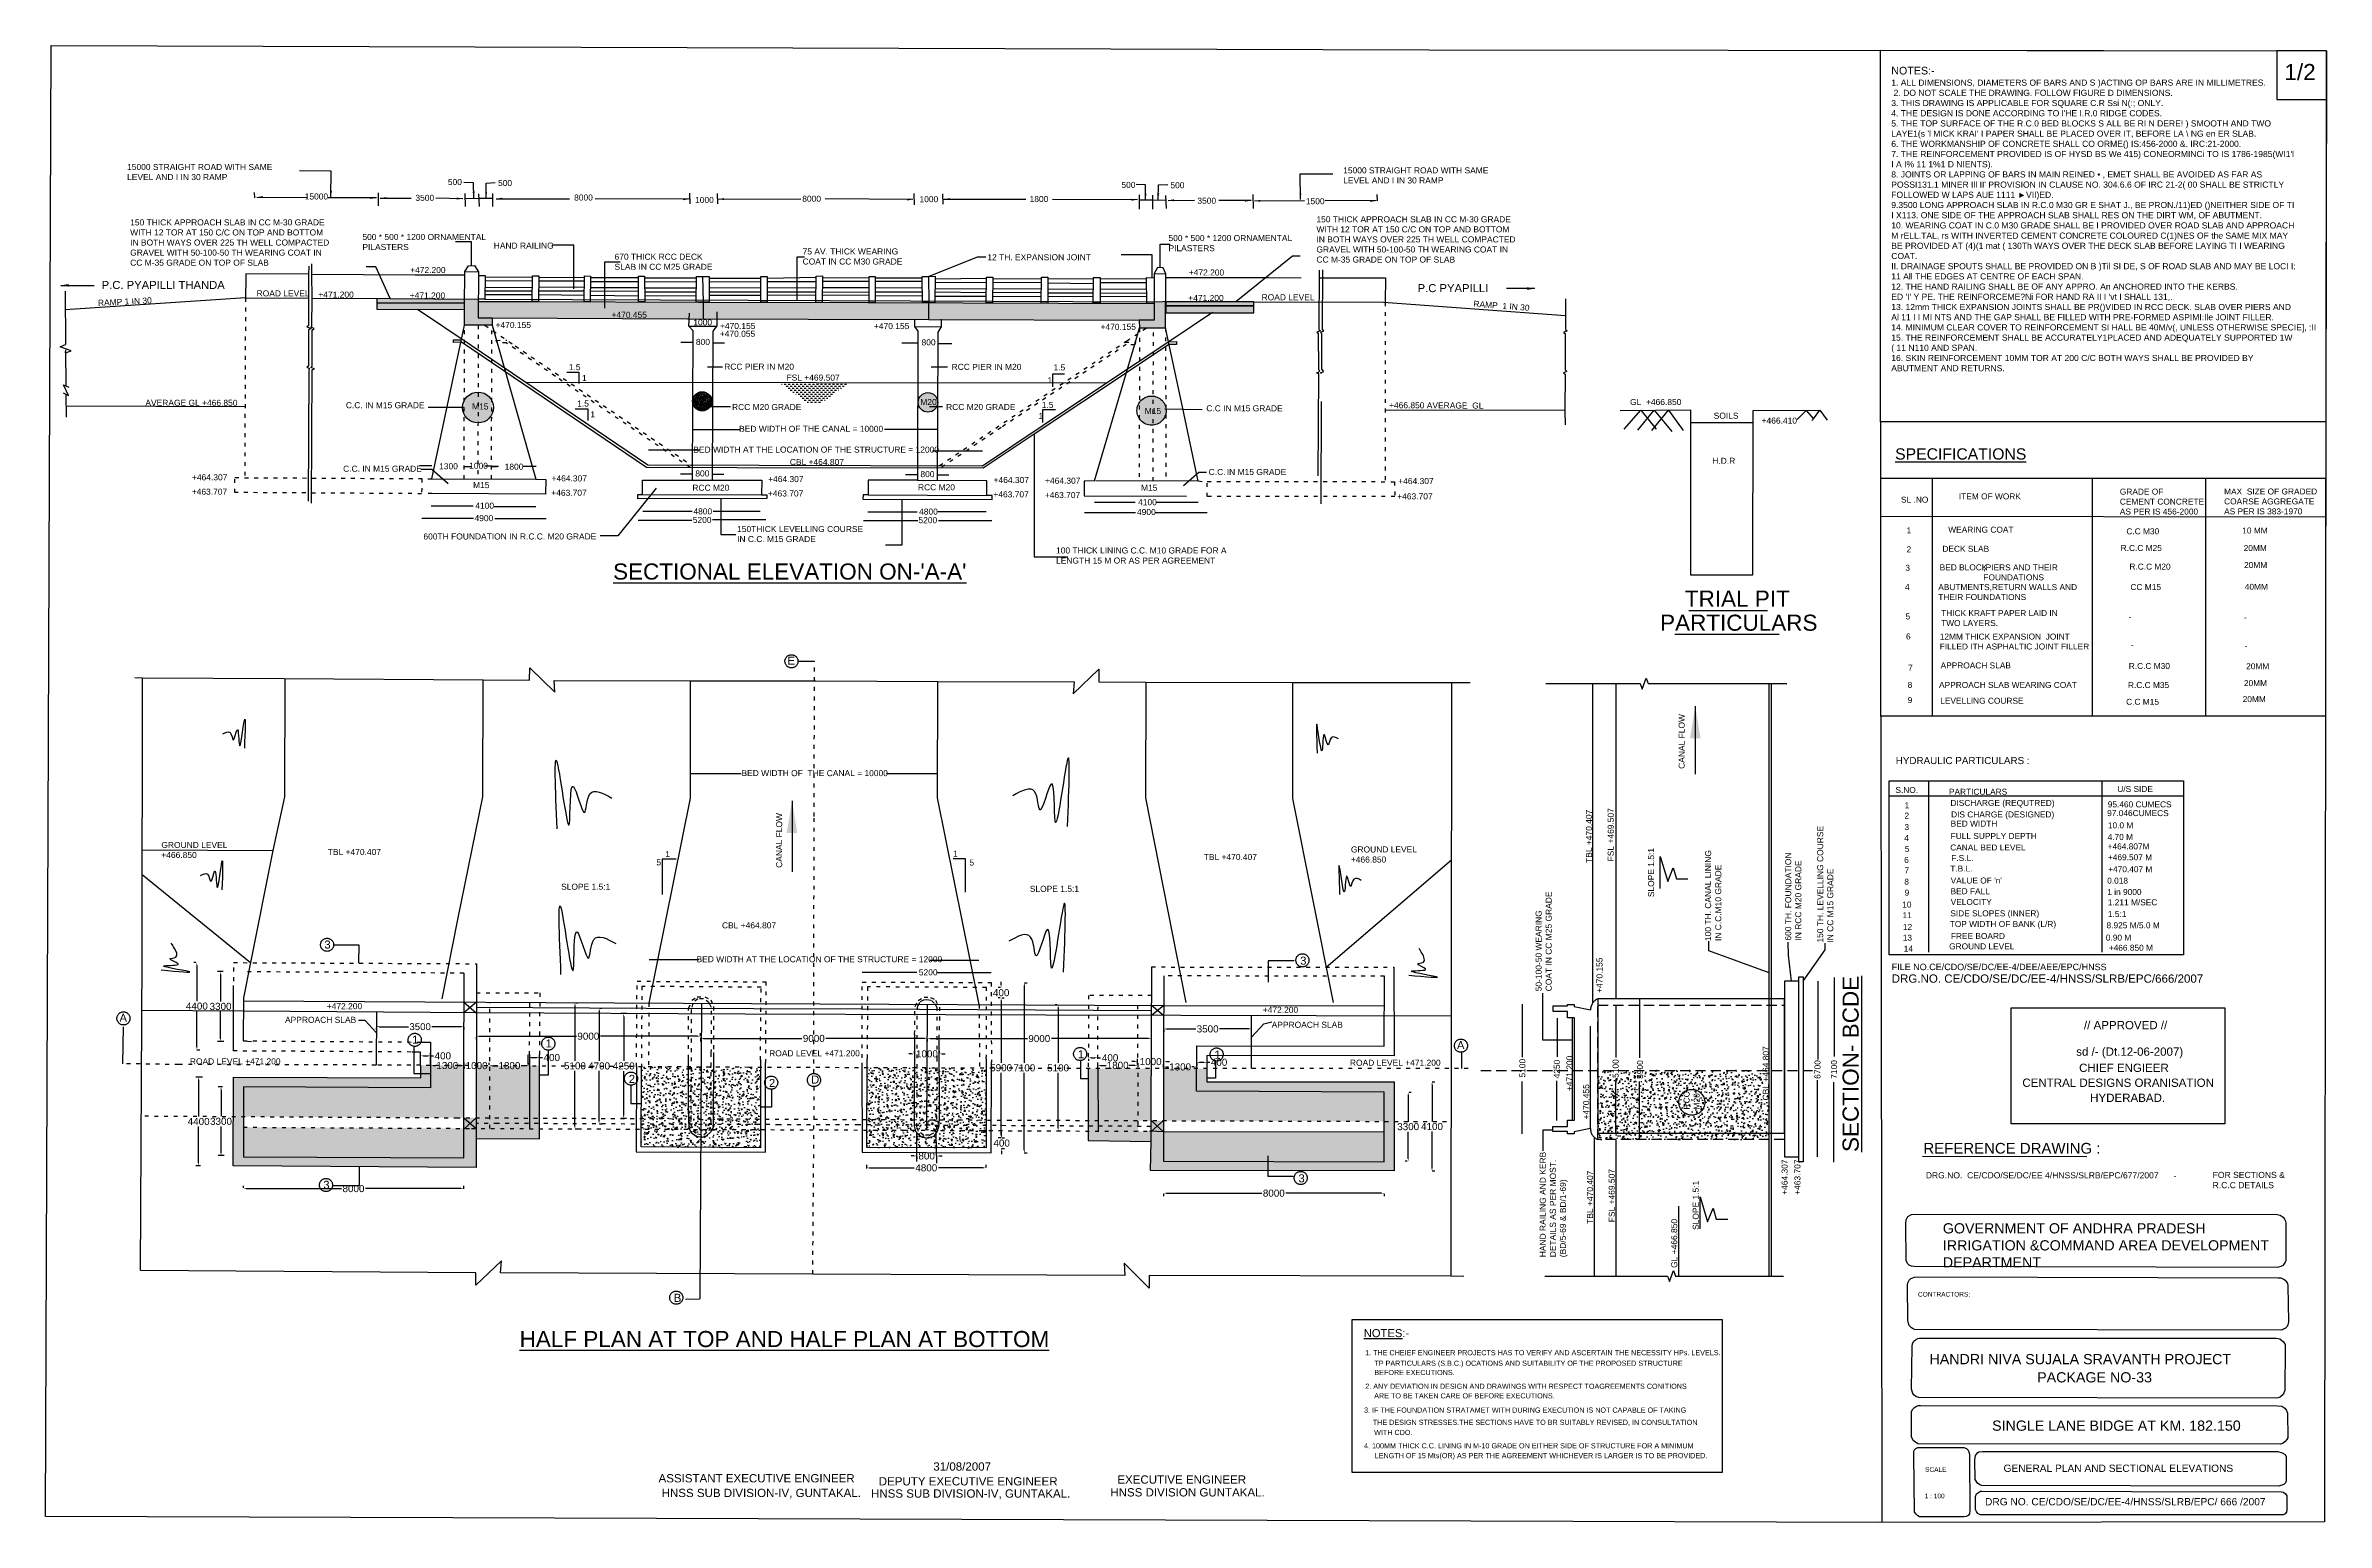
# Model space of a CAD drawing. Header units: inches. Extents: x 19473 to 19615, y 19756 to 19848.
import ezdxf

# ---------------------------------------------------------------- set-up
doc = ezdxf.new("R2010")
doc.units = ezdxf.units.IN
doc.header["$MEASUREMENT"] = 0
doc.linetypes.add('ACAD_ISO03W100', pattern=[30, 12, -18])
doc.linetypes.add('HIDDEN', pattern=[9.525, 6.35, -3.175])
doc.layers.add('DIMENSION', color=255, linetype='Continuous')
doc.layers.add('DRAWING', color=7, linetype='Continuous')
doc.styles.get("Standard").update_dxf_attribs({"font": 'arial.ttf'})
doc.dimstyles.new('dig', dxfattribs={"dimtxt": 0.4375, "dimasz": 0.18, "dimexe": 0.18, "dimexo": 0.0625, "dimgap": 0.09, "dimtad": 0, "dimtih": 1, "dimtoh": 1, "dimdec": 4, "dimzin": 0, "dimdsep": 46, "dimtxsty": 'Standard', "dimcen": 0.09, "dimadec": 0, "dimazin": 0, "dimtfac": 1, "dimtdec": 4, "dimtofl": 0, "dimtmove": 0, "dimatfit": 3, "dimfxl": 1, "dimtolj": 1, "dimtzin": 0, "dimarcsym": 0})
doc.dimstyles.get("Standard").update_dxf_attribs({"dimtxt": 5.25, "dimasz": 0.18, "dimexe": 0.18, "dimexo": 0.0625, "dimgap": 0.09, "dimtad": 0, "dimtih": 1, "dimtoh": 1, "dimdec": 4, "dimzin": 0, "dimdsep": 46, "dimtxsty": 'Standard', "dimcen": 0.09, "dimadec": 0, "dimazin": 0, "dimtfac": 1, "dimtdec": 4, "dimtofl": 0, "dimtmove": 0, "dimatfit": 3, "dimfxl": 1, "dimtolj": 1, "dimtzin": 0, "dimarcsym": 0})
pattern_1 = [(50, (0, 0), (0.717260183, -0.062752135), [0.075, -0.825]), (355, (0, 0), (-0.138751334, 0.752192134), [0.06, -0.66]), (100.4514, (0.0598, -0.0052), (0.578509382, 0.689439542), [0.06374019, -0.701142112]), (46.1842, (0, 0.2), (1.06724105, -0.165519014), [0.1125, -1.2375]), (96.6356, (0.0889, 0.1862), (0.934662706, 0.97411787), [0.09561029, -1.051713]), (351.1842, (0, 0.2), (0.934661945, 0.9741186), [0.09, -0.99]), (21, (0.1, 0.15), (0.596907052, -0.402618891), [0.075, -0.825]), (326, (0.1, 0.15), (0.243315332, 0.725150045), [0.06, -0.66]), (71.4514, (0.14974, 0.11645), (0.840222629, 0.322530497), [0.06374019, -0.701142112]), (37.5, (0, 0), (0.0121598553, 0.3328938538), [0, -0.652, 0, -0.67, 0, -0.6625]), (7.5, (0, 0), (0.2630695374, 0.394411712), [0, -0.382, 0, -0.637, 0, -0.2525]), (327.5, (-0.223, 0), (0.5338224362, -0.0225548717), [0, -0.25, 0, -0.78, 0, -1.035]), (317.5, (-0.323, 0), (0.583186169, 0.100104982), [0, -0.325, 0, -0.518, 0, -0.735])]
pattern_2 = [(50, (0, 0), (0.07172601826, -0.0062752135), [0.0075, -0.0825]), (355, (0, 0), (-0.01387513336, 0.07521921337), [0.006, -0.066]), (100.4514, (0.00598, -0.00052), (0.05785093817, 0.0689439542), [0.006374019, -0.0701142112]), (46.1842, (0, 0.02), (0.10672410486, -0.01655190143), [0.01125, -0.12375]), (96.6356, (0.00889, 0.01862), (0.09346627055, 0.0974117871), [0.0095610288, -0.1051713]), (351.1842, (0, 0.02), (0.0934661945, 0.0974118601), [0.009, -0.099]), (21, (0.01, 0.015), (0.05969070521, -0.04026188907), [0.0075, -0.0825]), (326, (0.01, 0.015), (0.0243315332, 0.0725150045), [0.006, -0.066]), (71.4514, (0.014974, 0.011645), (0.08402226286, 0.03225304967), [0.006374019, -0.0701142112]), (37.5, (0, 0), (0.001215985532, 0.033289385383), [0, -0.0652, 0, -0.067, 0, -0.06625]), (7.5, (0, 0), (0.026306953744, 0.03944117119), [0, -0.0382, 0, -0.0637, 0, -0.02525]), (327.5, (-0.0223, 0), (0.053382243617, -0.002255487173), [0, -0.025, 0, -0.078, 0, -0.1035]), (317.5, (-0.0323, 0), (0.058318616934, 0.01001049823), [0, -0.0325, 0, -0.0518, 0, -0.0735])]

msp = doc.modelspace()

# ---------------------------------------------------------------- texts
at = {"layer": 'DRAWING'}
for s, p in [("%%USECTIONAL ELEVATION ON-'A-A'", (19508.61739, 19814.35415)), ('%%UHALF PLAN AT TOP AND HALF PLAN AT BOTTOM', (19502.81065, 19766.68081))]:
    msp.add_text(s, height=1, dxfattribs=at).set_placement(p)
at = {"layer": 'DRAWING', "linetype": 'ACAD_ISO03W100', "ltscale": 2}
for s, p in [('ASSISTANT EXECUTIVE ENGINEER', (19511.44271, 19758.27536)), ('DEPUTY EXECUTIVE ENGINEER', (19525.12598, 19758.08674)), ('EXECUTIVE ENGINEER', (19539.94815, 19758.19595)), ('HNSS SUB DIVISION-IV, GUNTAKAL.', (19511.63594, 19757.3641)), ('HNSS SUB DIVISION-IV, GUNTAKAL.', (19524.64452, 19757.32703)), ('HNSS DIVISION GUNTAKAL.', (19539.51268, 19757.40152))]:
    msp.add_text(s, height=0.5129764, dxfattribs=at).set_placement(p)
at = {"layer": 'DRAWING', "attachment_point": 1}
for s, insert, char_height, width in [("{\\H1.25x;NOTES:-  \\P}1. ALL DIMENSIONS, DIAMETERS OF BARS AND S )ACTING OP BARS ARE IN MILLIMETRES.\\P 2. DO NOT SCALE THE DRAWING. FOLLOW FIGURE D DIMENSIONS. \\P3. THIS DRAWING IS APPLICABLE FOR SQUARE C.R Ssi N(:; ONLY. \\P4. THE DESIGN IS DONE ACCORDING TO l'HE I.R.0 RIDGE CODES. \\P5. THE TOP SURFACE OF THE R.C.0 BED BLOCKS S ALL BE RI N DERE! ) SMOOTH AND TWO LAYE1(s 'l MICK KRAI' I PAPER SHALL BE PLACED OVER IT, BEFORE LA \\\\ NG en ER SLAB. \\P6. THE WORKMANSHIP OF CONCRETE SHALL CO ORME() IS:456-2000 &. IRC:21-2000. \\P7. THE REINFORCEMENT PROVIDED IS OF HYSD BS We 415) CONEORMINCi TO IS 1786-1985(WI1'l I A I% 11 1%1 D NIENTS). \\P8. JOINTS OR LAPPING OF BARS IN MAIN REINED • , EMET SHALL BE AVOIDED AS FAR AS POSSI131.1 MINER Ill II' PROVISION IN CLAUSE NO. 304.6.6 OF IRC 21-2( 00 SHALL BE STRICTLY FOLLOWED W LAPS AUE 1111 ►VII)ED. \\P9.3500 LONG APPROACH SLAB IN R.C.0 M30 GR E SHAT J., BE PRON./11)ED ()NEITHER SIDE OF TI I X113. ONE SIDE OF THE APPROACH SLAB SHALL RES ON THE DIRT WM, OF ABUTMENT. \\P10. WEARING COAT IN C.0 M30 GRADE SHALL BE I PROVIDED OVER ROAD SLAB AND APPROACH M rELL.TAL, rs WITH INVERTED CEMENT CONCRETE COLOURED C(1)NES OF the SAME MIX MAY BE PROVIDED AT (4)(1 mat ( 130Th WAYS OVER THE DECK SLAB BEFORE LAYING TI I WEARING COAT. \\PII. DRAINAGE SPOUTS SHALL BE PROVIDED ON B )Til SI DE, S OF ROAD SLAB AND MAY BE LOCI I:\\P11 All THE EDGES AT CENTRE OF EACH SPAN. \\P12. THE HAND RAILING SHALL BE OF ANY APPRO. An ANCHORED INTO THE KERBS. \\PED 'I' Y PE. THE REINFORCEME?Ni FOR HAND RA II I 'vt I SHALL 131,. \\P13. 12mm THICK EXPANSION JOINTS SHALL BE PR()VIDED IN RCC DECK. SLAB OVER PIERS AND Al 11 I I MI NTS AND THE GAP SHALL BE FILLED WITH PRE-FORMED ASPIMI:Ile JOINT FILLER. \\P14. MINIMUM CLEAR COVER TO REINFORCEMENT SI HALL BE 40M/v(, UNLESS OTHERWISE SPECIE], :II \\P15. THE REINFORCEMENT SHALL BE ACCURATELY1PLACED AND ADEQUATELY SUPPORTED 1W ( 11 N110 AND SPAN.\\P16. SKIN REINFORCEMENT 10MM TOR AT 200 C/C BOTH WAYS SHALL BE PROVIDED BY ABUTMENT AND RETURNS. ", (19588.03415, 19846.20306), 0.38, 24.9971267), ('15000 STRAIGHT ROAD WITH SAME LEVEL AND I IN 30 RAMP', (19478.4242, 19840.16726), 0.375, 9.1311645), ('500', (19498.35423, 19839.23539), 0.375, 4.8735138), ('500', (19501.46856, 19839.17062), 0.375, 4.8735138), ('500', (19540.20279, 19839.05754), 0.375, 4.8735138), ('500', (19543.2455, 19839.03694), 0.375, 4.8735138), ('15000 STRAIGHT ROAD WITH SAME LEVEL AND I IN 30 RAMP', (19553.98139, 19839.95918), 0.375, 9.1311645), ('15000', (19489.45902, 19838.33692), 0.375, 4.8735138), ('3500', (19496.33587, 19838.25156), 0.375, 4.8735138), ('8000', (19506.19885, 19838.27176), 0.375, 4.8735138), ('1000', (19513.71253, 19838.12165), 0.375, 4.8735138), ('8000', (19520.37305, 19838.19476), 0.375, 4.8735138), ('1000', (19527.65723, 19838.16871), 0.375, 4.8735138), ('1800', (19534.49727, 19838.18009), 0.375, 4.8735138), ('3500', (19544.92121, 19838.07341), 0.375, 4.8735138), ('1500', (19551.66174, 19838.04581), 0.375, 4.8735138), ('150 THICK APPROACH SLAB IN CC M-30 GRADE WITH 12 TOR AT 150 C/C ON TOP AND BOTTOM  IN BOTH WAYS OVER 225 TH WELL COMPACTED GRAVEL WITH 50-100-50 TH WEARING COAT IN CC M-35 GRADE ON TOP OF SLAB', (19478.61687, 19836.72705), 0.375, 12.5691934), ('150 THICK APPROACH SLAB IN CC M-30 GRADE WITH 12 TOR AT 150 C/C ON TOP AND BOTTOM  IN BOTH WAYS OVER 225 TH WELL COMPACTED GRAVEL WITH 50-100-50 TH WEARING COAT IN CC M-35 GRADE ON TOP OF SLAB', (19552.3196, 19836.92033), 0.375, 12.5691934), ('500 * 500 * 1200 ORNAMENTAL PILASTERS', (19493.04308, 19835.82175), 0.375, 7.7311499), ('HAND RAILING', (19501.20461, 19835.28165), 0.375, 3.6969628), ('670 THICK RCC DECK SLAB IN CC M25 GRADE', (19508.71072, 19834.59348), 0.375, 6.2639406), ('75 AV. THICK WEARING COAT IN CC M30 GRADE', (19520.39503, 19834.92266), 0.375, 6.2639406), ('500 * 500 * 1200 ORNAMENTAL PILASTERS', (19543.12581, 19835.75255), 0.375, 7.7311499), ('+472.200', (19496.01303, 19833.76938), 0.375, 2.1782896), ('12 TH. EXPANSION JOINT', (19531.87345, 19834.56337), 0.375, 7.5051139), ('+472.200', (19544.38706, 19833.61612), 0.375, 2.1782896), ('P.C. PYAPILLI THANDA', (19476.84651, 19832.90198), 0.5, 9.1311645), ('ROAD LEVEL', (19486.47162, 19832.31747), 0.375, 3.6969628), ('+471.200', (19490.30902, 19832.24261), 0.375, 2.1782896), ('+471.200', (19495.984, 19832.18641), 0.375, 2.1782896), ('+471.200', (19544.35802, 19832.03315), 0.375, 2.1782896), ('ROAD LEVEL', (19548.91159, 19832.07958), 0.375, 4.6325258), ('P.C PYAPILLI', (19558.60777, 19832.70744), 0.5, 9.1311645), ('+470.155', (19501.31824, 19830.35529), 0.375, 2.1782896), ('+470.455', (19508.52181, 19830.98713), 0.375, 2.1782896), ('1000', (19513.60465, 19830.51708), 0.375, 2.1782896), ('800', (19513.76571, 19829.30388), 0.375, 0.8527439), ('+470.055', (19515.2505, 19829.80991), 0.375, 2.1782896), ('+470.155', (19515.26251, 19830.28979), 0.375, 2.1782896), ('+470.155', (19524.82594, 19830.28632), 0.375, 2.1782896), ('800', (19527.78415, 19829.27479), 0.375, 0.8527439), ('+470.155', (19538.90427, 19830.24008), 0.375, 2.1782896), ('1.5', (19505.86941, 19827.73623), 0.375, 2.1782896), ('RCC PIER IN M20', (19515.52392, 19827.76712), 0.375, 4.4720788), ('RCC PIER IN M20', (19529.65217, 19827.75317), 0.375, 4.4720788), ('1.5', (19535.98432, 19827.72144), 0.375, 2.1782896), ('1', (19506.68709, 19827.05703), 0.375, 0.1989239), ('FSL +469.507', (19519.39338, 19827.0877), 0.375, 3.2858953), ('1', (19535.61228, 19826.92555), 0.375, 0.1989239), ('AVERAGE GL +466.850', (19479.56029, 19825.52087), 0.375, 5.7761011), ('C.C. IN M15 GRADE', (19492.01612, 19825.37218), 0.375, 5.3183232), ('M15', (19499.85964, 19825.29286), 0.375, 5.3183232), ('1.5', (19506.38929, 19825.47679), 0.375, 2.1782896), ('1', (19507.20697, 19824.79759), 0.375, 0.1989239), ('M20', (19513.70529, 19825.61393), 0.375, 0.9977814), ('RCC M20 GRADE', (19516.00926, 19825.2582), 0.375, 4.4720788), ('M20', (19527.70833, 19825.56803), 0.375, 0.9977814), ('RCC M20 GRADE', (19529.31137, 19825.26178), 0.375, 4.4720788), ('1', (19535.04753, 19824.69744), 0.375, 0.1989239), ('1.5', (19535.25414, 19825.39125), 0.375, 2.1782896), ('M15', (19541.65109, 19825.00741), 0.375, 5.3183232), ('C.C IN M15 GRADE', (19545.47743, 19825.17768), 0.375, 4.8735138), ('GL  +466.850', (19571.8049, 19825.57017), 0.375, 4.8735138), ('SOILS', (19577.00088, 19824.72179), 0.375, 4.8735138), ('BED WIDTH OF THE CANAL = 10000', (19516.44931, 19823.90606), 0.375, 8.9378419), ('+466.410', (19579.979, 19824.41694), 0.375, 4.8735138), ('BED WIDTH AT THE LOCATION OF THE STRUCTURE = 12000', (19513.60518, 19822.61552), 0.375, 15.6348571), ('CBL +464.807', (19519.60085, 19821.84364), 0.375, 3.3442173), ('H.D.R', (19576.91449, 19821.91818), 0.375, 4.8735138), ('+464.307', (19482.45623, 19820.89197), 0.375, 1.873634), ('C.C. IN M15 GRADE', (19491.84754, 19821.42529), 0.375, 5.3183232), ('1300', (19497.81252, 19821.58003), 0.375, 1.873634), ('1000', (19499.67747, 19821.60812), 0.375, 1.873634), ('1800', (19501.88415, 19821.5516), 0.375, 1.873634), ('+464.307', (19504.79479, 19820.82498), 0.375, 1.873634), ('800', (19513.72838, 19821.13365), 0.375, 0.8527439), ('+464.307', (19518.25225, 19820.78262), 0.375, 1.873634), ('800', (19527.71391, 19821.09212), 0.375, 0.8527439), ('+464.307', (19532.26164, 19820.72753), 0.375, 1.873634), ('+464.307', (19535.45666, 19820.68298), 0.375, 1.873634), ('+464.307', (19557.40188, 19820.65878), 0.375, 4.8735138), ('+463.707', (19482.44281, 19819.9991), 0.375, 1.873634), ('M15', (19499.92241, 19820.40809), 0.375, 1.873634), ('4100', (19500.05898, 19819.13336), 0.375, 1.873634), ('+463.707', (19504.78138, 19819.93211), 0.375, 1.873634), ('RCC M20', (19513.54493, 19820.24469), 0.375, 2.6497855), ('+463.707', (19518.23883, 19819.88975), 0.375, 1.873634), ('RCC M20', (19527.56204, 19820.27676), 0.375, 2.6497855), ('+463.707', (19532.24823, 19819.83467), 0.375, 1.873634), ('+463.707', (19535.44324, 19819.79011), 0.375, 1.873634), ('4100', (19541.23701, 19819.34907), 0.375, 0.8527439), ('  M15', (19541.12951, 19820.2427), 0.375, 1.2929724), ('+463.707', (19557.33961, 19819.71005), 0.375, 4.8735138), ('4900', (19500.01135, 19818.3568), 0.375, 1.873634), ('5200', (19513.57065, 19818.24502), 0.375, 0.8527439), ('4800', (19513.60976, 19818.77811), 0.375, 0.8527439), ('150THICK LEVELLING COURSE IN C.C. M15 GRADE', (19516.32497, 19817.68107), 0.375, 8.0841245), ('5200', (19527.59234, 19818.23126), 0.375, 0.8527439), ('4800', (19527.63146, 19818.76435), 0.375, 0.8527439), ('4900', (19541.17109, 19818.73766), 0.375, 0.8527439), ('600TH FOUNDATION IN R.C.C. M20 GRADE', (19496.83676, 19817.2185), 0.375, 10.7200193), ('100 THICK LINING C.C. M10 GRADE FOR A LENGTH 15 M OR AS PER AGREEMENT', (19536.14036, 19816.34861), 0.375, 10.7943583), ('TRIAL PIT', (19575.20737, 19813.67138), 1, 8.0610169), ('PARTICULARS', (19573.66869, 19812.1745), 1, 8.0610169), ('E', (19519.45517, 19809.56565), 0.5, 0.2713148), ('BED WIDTH OF  THE CANAL = 10000', (19516.59676, 19802.51799), 0.375, 10.0050317), ('GROUND LEVEL +466.850', (19480.55143, 19798.05782), 0.375, 4.2241107), ('GROUND LEVEL +466.850', (19554.46019, 19797.7772), 0.375, 4.2241107), ('TBL +470.407', (19490.8939, 19797.62293), 0.375, 4.2241107), (' 5', (19511.3108, 19796.975), 0.375, 0.3444731), (' 1', (19511.86206, 19797.48926), 0.375, 0.3444731), (' 1', (19529.74988, 19797.52078), 0.375, 0.3444731), (' 5', (19530.75428, 19796.96553), 0.375, 0.3444731), ('TBL +470.407', (19545.31657, 19797.30963), 0.375, 4.2241107), ('SLOPE 1.5:1', (19505.38851, 19795.46072), 0.375, 4.2241107), ('SLOPE 1.5:1', (19534.51155, 19795.33159), 0.375, 2.9653803), ('CBL +464.807', (19515.38462, 19793.06479), 0.375, 4.2241107), ('3', (19490.68385, 19791.93402), 0.5, 0.2713148), ('BED WIDTH AT THE LOCATION OF THE STRUCTURE = 12000', (19513.80236, 19790.95997), 0.375, 15.7690299), ('3', (19551.30835, 19790.93343), 0.5, 0.2713148), ('5200', (19527.61533, 19790.14474), 0.375, 1.1440979), ('  +472.200', (19490.5381, 19788.04257), 0.375, 2.4693878), ('A', (19477.95218, 19787.38318), 0.5, 0.2713148), ('APPROACH SLAB', (19488.23775, 19787.19488), 0.375, 4.5142305), ('  +472.200', (19548.69242, 19787.81746), 0.375, 2.4693878), ('APPROACH SLAB', (19549.53818, 19786.88664), 0.375, 4.5142305), ('1', (19496.13003, 19786.02941), 0.5, 0.2713148), ('1', (19504.42834, 19785.79267), 0.5, 0.2713148), ('ROAD LEVEL +471.200', (19518.31605, 19785.117), 0.375, 6.7313262), ('1', (19537.49541, 19785.11676), 0.5, 0.2713148), ('1', (19545.97669, 19785.08662), 0.5, 0.2713148), ('A', (19561.051, 19785.68677), 0.5, 0.2713148), ('ROAD LEVEL +471.200', (19482.32412, 19784.61476), 0.375, 6.1279289), ('2', (19509.59426, 19783.58766), 0.5, 0.2713148), ('ROAD LEVEL +471.200', (19554.40059, 19784.53024), 0.375, 6.1279289), ('2', (19518.3042, 19783.33428), 0.5, 0.2713148), ('D', (19520.92648, 19783.54743), 0.5, 0.2713148), ('3', (19490.61527, 19777.01098), 0.5, 0.2713148), ('3', (19551.20221, 19777.41436), 0.5, 0.2713148), ('B', (19512.39042, 19769.98975), 0.5, 0.2713148)]:
    msp.add_mtext(s, dxfattribs=dict(at, insert=insert, char_height=char_height, width=width))
at = {"layer": 'DRAWING', "linetype": 'ACAD_ISO03W100', "ltscale": 2, "attachment_point": 1}
for s, insert, char_height, width in [('1/2', (19612.46034, 19846.37987), 1, 1.3148445), ('{\\LSPECIFICATIONS}', (19588.27476, 19822.50654), 0.7, 7.1457907), ('SL .NO', (19588.64001, 19819.50197), 0.370384, 7.0132463), ('ITEM OF WORK ', (19592.2341, 19819.70423), 0.3703839, 7.0132463), ('GRADE OF \\PCEMENT CONCRETE\\PAS PER IS 456-2000', (19602.2357, 19819.99937), 0.3703839, 7.0132463), ('MAX  SIZE OF GRADED\\PCOARSE AGGREGATE \\PAS PER IS 383-1970', (19608.71481, 19820.00956), 0.3703839, 7.0132463), ('1', (19588.98619, 19817.59838), 0.37038, 7.0132463), ('WEARING COAT ', (19591.57543, 19817.63846), 0.3703839, 7.0132463), ('2', (19588.98079, 19816.41826), 0.37038, 7.0132463), ('DECK SLAB ', (19591.21151, 19816.44995), 0.370384, 7.0132463), ('R.C.C M25', (19602.28675, 19816.50232), 0.370384, 7.0132463), ('C.C M30', (19602.64131, 19817.53592), 0.370384, 7.0132463), ('10 MM', (19609.84011, 19817.58688), 0.370384, 7.0132463), ('20MM', (19609.92824, 19816.49506), 0.370384, 7.0132463), ('3', (19588.90907, 19815.27054), 0.37038, 7.0132463), ('BED BLOCK', (19591.04235, 19815.29965), 0.370384, 7.0132463), (',PIERS AND THEIR FOUNDATIONS', (19593.7559, 19815.29307), 0.3703839, 7.0132463), ('R.C.C M20', (19602.8314, 19815.34688), 0.370384, 7.0132463), ('20MM', (19609.95419, 19815.44216), 0.370384, 7.0132463), ('4', (19588.88421, 19814.07286), 0.37038, 7.0132463), ('ABUTMENTS,RETURN WALLS AND THEIR FOUNDATIONS', (19590.954, 19814.0685), 0.3703839, 9.3188126), ('CC M15', (19602.89525, 19814.07056), 0.370384, 7.0132463), ('40MM', (19609.99865, 19814.08892), 0.370384, 7.0132463), ('5', (19588.91923, 19812.24846), 0.37038, 7.0132463), ('THICK KRAFT PAPER LAID IN \\PTWO LAYERS.', (19591.1313, 19812.45381), 0.3703839, 9.6352638), ('-', (19602.78022, 19812.21691), 0.37038, 7.0132463), ('-', (19609.95335, 19812.19922), 0.37038, 7.0132463), ('6', (19588.94746, 19811.00717), 0.37038, 7.0132463), ('12MM THICK EXPANSION  JOINT FILLED ITH ASPHALTIC JOINT FILLER', (19591.04548, 19810.99851), 0.3703839, 9.7030757), ('APPROACH SLAB ', (19591.09911, 19809.20523), 0.3703839, 7.0132463), ('R.C.C M30', (19602.79112, 19809.17171), 0.370384, 7.0132463), ('-', (19602.92823, 19810.47064), 0.37038, 7.0132463), ('-', (19609.99455, 19810.4089), 0.37038, 7.0132463), ('20MM', (19610.08059, 19809.1566), 0.370384, 7.0132463), ('8', (19589.05246, 19807.99614), 0.37038, 7.0132463), ('7', (19589.07455, 19809.05785), 0.37038, 7.0132463), ('APPROACH SLAB WEARING COAT', (19591.00236, 19807.99537), 0.3703839, 9.8160973), ('R.C.C M35', (19602.73882, 19807.98657), 0.370384, 7.0132463), ('20MM', (19609.94528, 19808.10551), 0.370384, 7.0132463), ('9', (19589.05246, 19807.05285), 0.37038, 7.0132463), ('LEVELLING COURSE', (19591.07684, 19807.01096), 0.3703839, 7.0132463), (' C.C M15', (19602.48325, 19806.94535), 0.370384, 7.0132463), ('20MM', (19609.86643, 19807.11208), 0.370384, 7.0132463), ('S.NO.', (19588.29009, 19801.4722), 0.370384, 1.5940781), ('PARTICULARS ', (19591.61649, 19801.35881), 0.3703839, 5.6172356), ('DISCHARGE (REQUTRED)', (19591.71197, 19800.66645), 0.3703839, 7.4810328), ('U/S SIDE', (19602.07765, 19801.53372), 0.370384, 3.3512664), ('2', (19588.85513, 19799.87493), 0.37038, 1.0150803), ('1', (19588.86467, 19800.52241), 0.37038, 0.6203436), ('BED WIDTH', (19591.72245, 19799.38287), 0.370384, 3.346498), ('DIS CHARGE (DESIGNED)', (19591.75043, 19799.94865), 0.3703839, 7.0132463), ('97.046CUMECS ', (19601.44613, 19800.03113), 0.3703839, 4.6347323), ('95.460 CUMECS', (19601.4831, 19800.57429), 0.3703839, 4.7051161), ('10.0 M', (19601.49149, 19799.27105), 0.370384, 2.2321411), ('4', (19588.84305, 19798.48971), 0.37038, 0.9585638), ('3', (19588.85031, 19799.16521), 0.37038, 0.8278507), ('5', (19588.87733, 19797.80852), 0.37038, 0.5555311), ('CANAL BED LEVEL', (19591.69707, 19797.89728), 0.3703839, 5.4622554), ('FULL SUPPLY DEPTH', (19591.72446, 19798.6134), 0.3703839, 6.2307638), ('4.70 M', (19601.47521, 19798.55281), 0.370384, 1.7851408), ('+464.807M', (19601.47531, 19797.96439), 0.370384, 3.0638469), ('6', (19588.83485, 19797.12801), 0.37038, 1.3615965), ('7', (19588.85704, 19796.48609), 0.37038, 0.7189235), ('T.B.L.', (19591.70137, 19796.59118), 0.370384, 1.69446), ('F.S.L.', (19591.76164, 19797.24792), 0.370384, 1.5606358), ('+469.507 M', (19601.49394, 19797.29092), 0.370384, 3.0638469), ('+470.407 M', (19601.5114, 19796.54888), 0.370384, 3.1058996), ('8', (19588.84386, 19795.77384), 0.37038, 0.8278507), ('9', (19588.86426, 19795.09135), 0.37038, 0.7298161), ("VALUE OF 'n'", (19591.7221, 19795.84612), 0.3703839, 3.7355889), ('BED FALL', (19591.71626, 19795.18088), 0.370384, 2.804749), ('0.018', (19601.44813, 19795.83624), 0.370384, 1.3680539), ('1 in 9000', (19601.45624, 19795.13544), 0.370384, 2.222033), ('10', (19588.71618, 19794.35183), 0.370384, 0.7951721), ('11', (19588.73178, 19793.69337), 0.370384, 1.0783843), ('SIDE SLOPES (INNER)', (19591.70308, 19793.80674), 0.3703839, 6.118246), ('VELOCITY', (19591.72466, 19794.51386), 0.370384, 3.2288349), ('1.211 M/SEC', (19601.48689, 19794.49248), 0.3703839, 3.187948), ('1.5:1', (19601.49325, 19793.76322), 0.370384, 1.9396552), ('13', (19588.74779, 19792.29519), 0.370384, 1.2002826), ('12', (19588.7604, 19792.96383), 0.370384, 1.0043183), ('TOP WIDTH OF BANK (L/R)', (19591.66504, 19793.14427), 0.3703839, 7.5917595), ('FREE BOARD', (19591.73604, 19792.3983), 0.370384, 3.9589003), ('0.90 M', (19601.36374, 19792.29989), 0.370384, 1.8556855), ('8.925 M/5.0 M', (19601.40992, 19793.06455), 0.3703839, 4.0668309), ('14', (19588.80795, 19791.61029), 0.370384, 1.2248318), ('GROUND LEVEL', (19591.62941, 19791.75595), 0.3703839, 4.4697014), ('+466.850 M', (19601.54774, 19791.66733), 0.370384, 2.9239983), ('{\\H0.77976x;FILE NO.CE/CDO/SE/DC/EE-4/DEE/AEE/EPC/HNSS\\P}DRG.NO. CE/CDO/SE/DC/EE-4/HNSS/SLRB/EPC/666/2007', (19588.06209, 19790.49242), 0.5129764, 21.2870039), ('// APPROVED //', (19600.00469, 19786.93689), 0.5129764, 8.0410923), ('sd /- (Dt.12-06-2007)', (19599.52266, 19785.28887), 0.5129764, 7.5515835), ('CHIEF ENGIEER', (19599.70336, 19784.28466), 0.5129764, 7.9627806), ('CENTRAL DESIGNS ORANISATION', (19596.17914, 19783.35803), 0.5129764, 14.3472282), ('HYDERABAD.', (19600.38966, 19782.42016), 0.512976, 6.3550333), ('REFERENCE DRAWING :', (19590.03014, 19779.36222), 0.6654351, 12.1477827), ('DRG.NO.  CE/CDO/SE/DC/EE 4/HNSS/SLRB/EPC/677/2007', (19590.17932, 19777.54025), 0.3802486, 14.588886), ('-', (19605.5797, 19777.50807), 0.38025, 0.687662), ('FOR SECTIONS &\\PR.C.C DETAILS', (19608.00096, 19777.56395), 0.3802486, 5.9883436), ('{\\H2.1875x;GOVERNMENT OF ANDHRA PRADESH \\PIRRIGATION &COMMAND AREA DEVELOPMENT\\PDEPARTMENT}', (19591.23779, 19774.37281), 0.2897101, 20.8638467), ('CONTRACTORS:', (19589.69556, 19770.10548), 0.2897101, 4.0428773), ('NOTES:-', (19555.25557, 19767.79716), 0.499544, 2.7772452), ('1. THE CHEIEF ENGINEER PROJECTS HAS TO VERIFY AND ASCERTAIN THE NECESSITY HPs. LEVELS.', (19555.34079, 19766.48987), 0.3197082, 23.1340649), ('TP PARTICULARS (S.B.C.) OCATIONS AND SUITABILITY OF THE PROPOSED STRUCTURE', (19555.91986, 19765.83701), 0.3197082, 22.8873913), ('BEFORE EXECUTIONS.', (19555.91986, 19765.26093), 0.3197082, 8.767337), ('{\\H2.1875x;HANDRI NIVA SUJALA SRAVANTH PROJECT }', (19590.40767, 19766.249), 0.2897101, 20.7908712), ('2. ANY DEVIATION IN DESIGN AND DRAWINGS WITH RESPECT TOAGREEMENTS CONITIONS', (19555.35329, 19764.4072), 0.3197082, 24.2443951), ('ARE TO BE TAKEN CARE OF BEFORE EXECUTIONS.', (19555.90815, 19763.81215), 0.3197082, 14.2802945), ('PACKAGE NO-33', (19597.09806, 19765.11902), 0.6337407, 7.8067181), ('3. IF THE FOUNDATION STRATAMET WITH DURING EXECUTION IS NOT CAPABLE OF TAKING', (19555.27628, 19762.92664), 0.3197082, 23.0038451), ('THE DESIGN STRESSES.THE SECTIONS HAVE TO BR SUITABLY REVISED, IN CONSULTATION', (19555.82019, 19762.16668), 0.3197082, 22.4423537), ('WITH CDO.', (19555.90419, 19761.5379), 0.319708, 4.0772299), ('SINGLE LANE BIDGE AT KM. 182.150', (19594.29776, 19762.1175), 0.6337407, 16.5620306), ('31/08/2007', (19528.51547, 19759.51805), 0.512976, 6.1279289), ('4. 100MM THICK C.C. LINING IN M-10 GRADE ON EITHER SIDE OF STRUCTURE FOR A MINIMUM', (19555.27721, 19760.70892), 0.3197082, 23.17678), ('LENGTH OF 15 Mts(OR) AS PER THE AGREEMENT WHICHEVER IS LARGER IS TO BE PROVIDED.', (19555.94005, 19760.09758), 0.3197082, 23.3185006), ('GENERAL PLAN AND SECTIONAL ELEVATIONS', (19595.01073, 19759.37895), 0.452672, 20.3204779), ('1 : 100', (19590.11516, 19757.57735), 0.28971, 3.1613404), ('DRG NO. CE/CDO/SE/DC/EE-4/HNSS/SLRB/EPC/ 666 /2007', (19593.8586, 19757.30264), 0.452672, 18.3587886)]:
    msp.add_mtext(s, dxfattribs=dict(at, insert=insert, char_height=char_height, width=width))
at = {"layer": 'DRAWING', "attachment_point": 1}
for s, insert, char_height, width, rotation in [('RAMP 1 IN 30', (19476.60368, 19831.72553), 0.375, 3.6969628, 2.817023), ('RAMP  1 IN 30', (19562.08923, 19831.67854), 0.375, 4.8735138, 355.6693513), ('+466.850 AVERAGE  GL', (19556.83123, 19825.37471), 0.375, 5.9168364, 359.7321265), ('  CANAL FLOW ', (19574.82064, 19802.30469), 0.375, 3.8164913, 90), ('CANAL FLOW', (19518.7487, 19796.44743), 0.375, 4.2241107, 90), ('TBL +470.407', (19569.0617, 19796.75303), 0.375, 3.5137071, 90), ('FSL +469.507', (19570.41623, 19796.85082), 0.375, 3.5137071, 90), ('150 TH. LEVELLING COURSE  IN CC M15 GRADE', (19583.42983, 19791.80521), 0.375, 7.5094623, 90), ('SLOPE 1.5:1', (19572.9239, 19794.62596), 0.375, 3.5137071, 90), ('100 TH. CANAL LINING IN C.C.M10 GRADE', (19576.46796, 19791.9015), 0.375, 5.9876788, 90), ('600 TH. FOUNDATION IN RCC M20 GRADE', (19581.44232, 19791.92989), 0.375, 6.0069998, 90), ('50-100-50 WEARING COAT IN CC M25 GRADE', (19565.93478, 19788.77812), 0.375, 6.4522166, 90), (' +470.155', (19569.71784, 19788.53472), 0.375, 3.5137071, 90), ('{\\LSECTION- BCDE}', (19585.00747, 19778.79671), 1, 10.9900948, 90), ('  CBL +464.807', (19580.05003, 19781.71108), 0.375, 3.6997681, 90), ('5100', (19564.92587, 19783.42048), 0.375, 1.1341435, 90), ('4250', (19567.06819, 19783.36738), 0.375, 1.1341435, 90), ('  +471.200', (19567.85238, 19782.28735), 0.375, 3.5137071, 90), ('5100', (19570.71591, 19783.39619), 0.375, 1.1341435, 90), ('5900', (19572.23333, 19783.33404), 0.375, 1.1341435, 90), ('  +470.455', (19568.8891, 19780.52151), 0.375, 3.5137071, 90), ('HAND RAILING AND KERB DETAILS AS PER MOST. (BD/5-69 & BD/1-69)', (19566.19542, 19772.2613), 0.375, 6.6180498, 90), ('+464.307', (19581.21778, 19776.13477), 0.375, 1.1341435, 90), ('+463.707', (19582.01611, 19776.13387), 0.375, 1.1341435, 90), ('TBL +470.407', (19569.12409, 19774.33693), 0.375, 3.5137071, 90), ('FSL +469.507', (19570.47862, 19774.43472), 0.375, 3.5137071, 90), ('SLOPE 1.5:1', (19575.69672, 19773.95591), 0.375, 3.5137071, 90), ('GL +466.850', (19574.35919, 19771.5975), 0.375, 3.5137071, 90)]:
    msp.add_mtext(s, dxfattribs=dict(at, insert=insert, char_height=char_height, width=width, rotation=rotation))
at = {"layer": 'DRAWING', "insert": (19545.24879, 19821.22505), "char_height": 0.375, "attachment_point": 1}
msp.add_mtext_dynamic_manual_height_columns('\\pi-1.125,l1.5,t1.5;C.C.^IIN M15 GRADE', width=5.9876788, gutter_width=1, heights=[0], dxfattribs=at)
at = {"layer": 'DRAWING', "linetype": 'ACAD_ISO03W100', "ltscale": 2, "insert": (19588.31002, 19803.33024), "char_height": 0.4375, "attachment_point": 1}
msp.add_mtext_dynamic_manual_height_columns('\\pt8.3125;HYDRAULIC PARTICULARS :', width=11.0456209, gutter_width=1, heights=[0], dxfattribs=at)
at = {"layer": 'DRAWING', "char_height": 0.375, "attachment_point": 1, "rotation": 90}
for s, width, insert in [('\\pt2.625;6700', 1.1838494, (19583.2616, 19783.34015)), ('\\pt2.625;7100', 1.1838494, (19584.2899, 19783.34043)), ('\\pt1.5;RCC M20', 1.1448188, (19575.12807, 19781.43338))]:
    msp.add_mtext_dynamic_manual_height_columns(s, width=width, gutter_width=1, heights=[0], dxfattribs=dict(at, insert=insert))
at = {"layer": 'DRAWING', "linetype": 'ACAD_ISO03W100', "insert": (19590.13734, 19759.21765), "char_height": 0.28971, "width": 2.3294284, "attachment_point": 1}
msp.add_mtext('SCALE ', dxfattribs=at)

# ---------------------------------------------------------------- blocks, each defined once
blk = doc.blocks.new('*D42')
at = {"layer": 'Defpoints', "color": 0, "linetype": 'HIDDEN', "transparency": 16777216}
for p in [(19493.9, 19786.58), (19499.35, 19786.59), (19499.35, 19786.58)]:
    blk.add_point(p, dxfattribs=at)
at = {"layer": 'DIMENSION', "color": 0, "linetype": 'HIDDEN', "lineweight": -2, "transparency": 16777216}
for p, q in [((19493.9, 19786.51), (19493.9, 19786.4)), ((19494.08, 19786.58), (19495.9, 19786.58)), ((19499.17, 19786.58), (19497.36, 19786.58)), ((19499.35, 19786.53), (19499.35, 19786.4))]:
    blk.add_line(p, q, dxfattribs=at)
at = {"layer": 'DIMENSION', "color": 0, "linetype": 'HIDDEN', "transparency": 16777216}
for points in [[(19494.08, 19786.61), (19494.08, 19786.55), (19493.9, 19786.58)], [(19499.17, 19786.61), (19499.17, 19786.55), (19499.35, 19786.58)]]:
    blk.add_solid(points, dxfattribs=at)
at = {"layer": 'DIMENSION', "color": 0, "linetype": 'HIDDEN', "transparency": 16777216, "insert": (19496.63, 19786.58), "char_height": 0.43, "attachment_point": 5}
blk.add_mtext('\\A1;3500', dxfattribs=at)
blk = doc.blocks.new('*D43')
at = {"layer": 'Defpoints', "color": 0, "linetype": 'HIDDEN', "transparency": 16777216}
for p in [(19496.66, 19784.2), (19497.28, 19784.77), (19497.28, 19784.18)]:
    blk.add_point(p, dxfattribs=at)
at = {"layer": 'DIMENSION', "color": 0, "linetype": 'HIDDEN', "lineweight": -2, "transparency": 16777216}
for p, q in [((19496.66, 19784.26), (19496.66, 19784.95)), ((19496.84, 19784.77), (19497.1, 19784.77)), ((19497.28, 19784.24), (19497.28, 19784.95)), ((19497.28, 19784.77), (19497.46, 19784.77))]:
    blk.add_line(p, q, dxfattribs=at)
at = {"layer": 'DIMENSION', "color": 0, "linetype": 'HIDDEN', "transparency": 16777216}
for points in [[(19496.84, 19784.8), (19496.84, 19784.74), (19496.66, 19784.77)], [(19497.1, 19784.8), (19497.1, 19784.74), (19497.28, 19784.77)]]:
    blk.add_solid(points, dxfattribs=at)
at = {"layer": 'DIMENSION', "color": 0, "linetype": 'HIDDEN', "transparency": 16777216, "insert": (19498.04, 19784.77), "char_height": 0.438, "attachment_point": 5}
blk.add_mtext('\\A1;400', dxfattribs=at)
blk = doc.blocks.new('*D44')
at = {"layer": 'Defpoints', "color": 0, "linetype": 'HIDDEN', "transparency": 16777216}
for p in [(19497.28, 19784.18), (19499.36, 19784.17), (19499.36, 19784.17)]:
    blk.add_point(p, dxfattribs=at)
at = {"layer": 'DIMENSION', "color": 0, "linetype": 'HIDDEN', "lineweight": -2, "transparency": 16777216}
for p, q in [((19497.28, 19784.12), (19497.28, 19783.99)), ((19497.46, 19784.17), (19497.59, 19784.17)), ((19499.18, 19784.17), (19499.04, 19784.17)), ((19499.36, 19784.23), (19499.36, 19784.35))]:
    blk.add_line(p, q, dxfattribs=at)
at = {"layer": 'DIMENSION', "color": 0, "linetype": 'HIDDEN', "transparency": 16777216}
for points in [[(19497.46, 19784.2), (19497.46, 19784.14), (19497.28, 19784.17)], [(19499.18, 19784.2), (19499.18, 19784.14), (19499.36, 19784.17)]]:
    blk.add_solid(points, dxfattribs=at)
at = {"layer": 'DIMENSION', "color": 0, "linetype": 'HIDDEN', "transparency": 16777216, "insert": (19498.32, 19784.17), "char_height": 0.438, "attachment_point": 5}
blk.add_mtext('\\A1;1300', dxfattribs=at)
blk = doc.blocks.new('*D45')
at = {"layer": 'Defpoints', "color": 0, "linetype": 'HIDDEN', "transparency": 16777216}
for p in [(19499.36, 19784.17), (19500.92, 19784.16), (19500.92, 19784.15)]:
    blk.add_point(p, dxfattribs=at)
at = {"layer": 'DIMENSION', "color": 0, "linetype": 'HIDDEN', "lineweight": -2, "transparency": 16777216}
for p, q in [((19499.18, 19784.16), (19499, 19784.16)), ((19499.36, 19784.1), (19499.36, 19783.98)), ((19500.92, 19784.21), (19500.92, 19784.34)), ((19501.1, 19784.16), (19501.28, 19784.16))]:
    blk.add_line(p, q, dxfattribs=at)
at = {"layer": 'DIMENSION', "color": 0, "linetype": 'HIDDEN', "transparency": 16777216}
for points in [[(19499.18, 19784.19), (19499.18, 19784.13), (19499.36, 19784.16)], [(19501.1, 19784.19), (19501.1, 19784.13), (19500.92, 19784.16)]]:
    blk.add_solid(points, dxfattribs=at)
at = {"layer": 'DIMENSION', "color": 0, "linetype": 'HIDDEN', "transparency": 16777216, "insert": (19500.14, 19784.16), "char_height": 0.438, "attachment_point": 5}
blk.add_mtext('\\A1;1000', dxfattribs=at)
blk = doc.blocks.new('*D46')
at = {"layer": 'Defpoints', "color": 0, "linetype": 'HIDDEN', "transparency": 16777216}
for p in [(19500.92, 19784.15), (19503.43, 19784.16), (19503.43, 19784.15)]:
    blk.add_point(p, dxfattribs=at)
at = {"layer": 'DIMENSION', "color": 0, "linetype": 'HIDDEN', "lineweight": -2, "transparency": 16777216}
for p, q in [((19500.92, 19784.21), (19500.92, 19784.34)), ((19501.1, 19784.16), (19501.46, 19784.16)), ((19503.25, 19784.16), (19502.9, 19784.16)), ((19503.43, 19784.21), (19503.43, 19784.34))]:
    blk.add_line(p, q, dxfattribs=at)
at = {"layer": 'DIMENSION', "color": 0, "linetype": 'HIDDEN', "transparency": 16777216}
for points in [[(19501.1, 19784.19), (19501.1, 19784.13), (19500.92, 19784.16)], [(19503.25, 19784.19), (19503.25, 19784.13), (19503.43, 19784.16)]]:
    blk.add_solid(points, dxfattribs=at)
at = {"layer": 'DIMENSION', "color": 0, "linetype": 'HIDDEN', "transparency": 16777216, "insert": (19502.18, 19784.16), "char_height": 0.438, "attachment_point": 5}
blk.add_mtext('\\A1;1800', dxfattribs=at)
blk = doc.blocks.new('*D47')
at = {"layer": 'Defpoints', "color": 0, "linetype": 'HIDDEN', "transparency": 16777216}
for p in [(19503.34, 19784.17), (19504.05, 19784.66), (19504.05, 19784.17)]:
    blk.add_point(p, dxfattribs=at)
at = {"layer": 'DIMENSION', "color": 0, "linetype": 'HIDDEN', "lineweight": -2, "transparency": 16777216}
for p, q in [((19503.34, 19784.24), (19503.34, 19784.84)), ((19503.52, 19784.66), (19503.87, 19784.66)), ((19504.05, 19784.24), (19504.05, 19784.84)), ((19504.05, 19784.66), (19504.23, 19784.66))]:
    blk.add_line(p, q, dxfattribs=at)
at = {"layer": 'DIMENSION', "color": 0, "linetype": 'HIDDEN', "transparency": 16777216}
for points in [[(19503.52, 19784.69), (19503.52, 19784.63), (19503.34, 19784.66)], [(19503.87, 19784.69), (19503.87, 19784.63), (19504.05, 19784.66)]]:
    blk.add_solid(points, dxfattribs=at)
at = {"layer": 'DIMENSION', "color": 0, "linetype": 'HIDDEN', "transparency": 16777216, "insert": (19504.81, 19784.66), "char_height": 0.438, "attachment_point": 5}
blk.add_mtext('\\A1;400', dxfattribs=at)
blk = doc.blocks.new('*D48')
at = {"layer": 'Defpoints', "color": 0, "linetype": 'HIDDEN', "transparency": 16777216}
for p in [(19500.12, 19786), (19514.05, 19785.99), (19514.05, 19785.95)]:
    blk.add_point(p, dxfattribs=at)
at = {"layer": 'DIMENSION', "color": 0, "linetype": 'HIDDEN', "lineweight": -2, "transparency": 16777216}
for p, q in [((19500.12, 19785.94), (19500.12, 19785.81)), ((19500.3, 19785.99), (19506.34, 19785.99)), ((19513.87, 19785.99), (19507.83, 19785.99)), ((19514.05, 19786.01), (19514.05, 19786.17))]:
    blk.add_line(p, q, dxfattribs=at)
at = {"layer": 'DIMENSION', "color": 0, "linetype": 'HIDDEN', "transparency": 16777216}
for points in [[(19500.3, 19786.02), (19500.3, 19785.96), (19500.12, 19785.99)], [(19513.87, 19786.02), (19513.87, 19785.96), (19514.05, 19785.99)]]:
    blk.add_solid(points, dxfattribs=at)
at = {"layer": 'DIMENSION', "color": 0, "linetype": 'HIDDEN', "transparency": 16777216, "insert": (19507.08, 19785.99), "char_height": 0.438, "attachment_point": 5}
blk.add_mtext('\\A1;9000', dxfattribs=at)
blk = doc.blocks.new('*D49')
at = {"layer": 'Defpoints', "color": 0, "linetype": 'HIDDEN', "transparency": 16777216}
for p in [(19485.65, 19776.52), (19499.34, 19776.52), (19499.34, 19776.44)]:
    blk.add_point(p, dxfattribs=at)
at = {"layer": 'DIMENSION', "color": 0, "linetype": 'HIDDEN', "lineweight": -2, "transparency": 16777216}
for p, q in [((19485.65, 19776.58), (19485.65, 19776.7)), ((19485.83, 19776.52), (19491.75, 19776.52)), ((19499.16, 19776.52), (19493.23, 19776.52)), ((19499.34, 19776.51), (19499.34, 19776.7))]:
    blk.add_line(p, q, dxfattribs=at)
at = {"layer": 'DIMENSION', "color": 0, "linetype": 'HIDDEN', "transparency": 16777216}
for points in [[(19485.83, 19776.55), (19485.83, 19776.49), (19485.65, 19776.52)], [(19499.16, 19776.55), (19499.16, 19776.49), (19499.34, 19776.52)]]:
    blk.add_solid(points, dxfattribs=at)
at = {"layer": 'DIMENSION', "color": 0, "linetype": 'HIDDEN', "transparency": 16777216, "insert": (19492.49, 19776.52), "char_height": 0.438, "attachment_point": 5}
blk.add_mtext('\\A1;8000', dxfattribs=at)
blk = doc.blocks.new('*D50')
at = {"layer": 'Defpoints', "color": 0, "linetype": 'HIDDEN', "transparency": 16777216}
for p in [(19484.42, 19782.84), (19484.26, 19778.57), (19484.52, 19778.57)]:
    blk.add_point(p, dxfattribs=at)
at = {"layer": 'DIMENSION', "color": 0, "linetype": 'HIDDEN', "lineweight": -2, "transparency": 16777216}
for p, q in [((19484.35, 19782.84), (19484.08, 19782.84)), ((19484.26, 19782.66), (19484.26, 19781.02)), ((19484.26, 19778.75), (19484.26, 19780.39)), ((19484.45, 19778.57), (19484.08, 19778.57))]:
    blk.add_line(p, q, dxfattribs=at)
at = {"layer": 'DIMENSION', "color": 0, "linetype": 'HIDDEN', "transparency": 16777216}
for points in [[(19484.23, 19782.66), (19484.29, 19782.66), (19484.26, 19782.84)], [(19484.23, 19778.75), (19484.29, 19778.75), (19484.26, 19778.57)]]:
    blk.add_solid(points, dxfattribs=at)
at = {"layer": 'DIMENSION', "color": 0, "linetype": 'HIDDEN', "transparency": 16777216, "insert": (19484.26, 19780.7), "char_height": 0.438, "attachment_point": 5}
blk.add_mtext('\\A1;3300', dxfattribs=at)
blk = doc.blocks.new('*D51')
at = {"layer": 'Defpoints', "color": 0, "linetype": 'HIDDEN', "transparency": 16777216}
for p in [(19483.16, 19783.45), (19482.87, 19777.94), (19483.04, 19777.94)]:
    blk.add_point(p, dxfattribs=at)
at = {"layer": 'DIMENSION', "color": 0, "linetype": 'HIDDEN', "lineweight": -2, "transparency": 16777216}
for p, q in [((19483.1, 19783.45), (19482.69, 19783.45)), ((19482.87, 19783.27), (19482.87, 19781.01)), ((19482.87, 19778.12), (19482.87, 19780.38)), ((19482.98, 19777.94), (19482.69, 19777.94))]:
    blk.add_line(p, q, dxfattribs=at)
at = {"layer": 'DIMENSION', "color": 0, "linetype": 'HIDDEN', "transparency": 16777216}
for points in [[(19482.84, 19783.27), (19482.9, 19783.27), (19482.87, 19783.45)], [(19482.84, 19778.12), (19482.9, 19778.12), (19482.87, 19777.94)]]:
    blk.add_solid(points, dxfattribs=at)
at = {"layer": 'DIMENSION', "color": 0, "linetype": 'HIDDEN', "transparency": 16777216, "insert": (19482.87, 19780.69), "char_height": 0.438, "attachment_point": 5}
blk.add_mtext('\\A1;4400', dxfattribs=at)
blk = doc.blocks.new('*D52')
at = {"layer": 'Defpoints', "color": 0, "linetype": 'HIDDEN', "transparency": 16777216}
for p in [(19484.45, 19790), (19484.23, 19785.67), (19484.49, 19785.67)]:
    blk.add_point(p, dxfattribs=at)
at = {"layer": 'DIMENSION', "color": 0, "linetype": 'HIDDEN', "lineweight": -2, "transparency": 16777216}
for p, q in [((19484.39, 19790), (19484.05, 19790)), ((19484.23, 19789.82), (19484.23, 19788.15)), ((19484.23, 19785.85), (19484.23, 19787.52)), ((19484.43, 19785.67), (19484.05, 19785.67))]:
    blk.add_line(p, q, dxfattribs=at)
at = {"layer": 'DIMENSION', "color": 0, "linetype": 'HIDDEN', "transparency": 16777216}
for points in [[(19484.2, 19789.82), (19484.26, 19789.82), (19484.23, 19790)], [(19484.2, 19785.85), (19484.26, 19785.85), (19484.23, 19785.67)]]:
    blk.add_solid(points, dxfattribs=at)
at = {"layer": 'DIMENSION', "color": 0, "linetype": 'HIDDEN', "transparency": 16777216, "insert": (19484.23, 19787.84), "char_height": 0.438, "attachment_point": 5}
blk.add_mtext('\\A1;3300', dxfattribs=at)
blk = doc.blocks.new('*D53')
at = {"layer": 'Defpoints', "color": 0, "linetype": 'HIDDEN', "transparency": 16777216}
for p in [(19482.77, 19790.57), (19482.7, 19785.14), (19482.76, 19785.14)]:
    blk.add_point(p, dxfattribs=at)
at = {"layer": 'DIMENSION', "color": 0, "linetype": 'HIDDEN', "lineweight": -2, "transparency": 16777216}
for p, q in [((19482.7, 19790.57), (19482.58, 19790.57)), ((19482.76, 19790.39), (19482.76, 19788.17)), ((19482.76, 19785.32), (19482.76, 19787.54)), ((19482.76, 19785.14), (19482.94, 19785.14))]:
    blk.add_line(p, q, dxfattribs=at)
at = {"layer": 'DIMENSION', "color": 0, "linetype": 'HIDDEN', "transparency": 16777216}
for points in [[(19482.73, 19790.39), (19482.79, 19790.39), (19482.76, 19790.57)], [(19482.73, 19785.32), (19482.79, 19785.32), (19482.76, 19785.14)]]:
    blk.add_solid(points, dxfattribs=at)
at = {"layer": 'DIMENSION', "color": 0, "linetype": 'HIDDEN', "transparency": 16777216, "insert": (19482.76, 19787.86), "char_height": 0.438, "attachment_point": 5}
blk.add_mtext('\\A1;4400', dxfattribs=at)
blk = doc.blocks.new('*D54')
at = {"layer": 'Defpoints', "color": 0, "linetype": 'HIDDEN', "transparency": 16777216}
for p in [(19506.24, 19788.07), (19506.21, 19780.23), (19506.25, 19780.23)]:
    blk.add_point(p, dxfattribs=at)
at = {"layer": 'DIMENSION', "color": 0, "linetype": 'HIDDEN', "lineweight": -2, "transparency": 16777216}
for p, q in [((19506.25, 19787.89), (19506.25, 19784.46)), ((19506.31, 19788.07), (19506.43, 19788.07)), ((19506.25, 19780.41), (19506.25, 19783.84)), ((19506.27, 19780.23), (19506.43, 19780.23))]:
    blk.add_line(p, q, dxfattribs=at)
at = {"layer": 'DIMENSION', "color": 0, "linetype": 'HIDDEN', "transparency": 16777216}
for points in [[(19506.22, 19787.89), (19506.28, 19787.89), (19506.25, 19788.07)], [(19506.22, 19780.41), (19506.28, 19780.41), (19506.25, 19780.23)]]:
    blk.add_solid(points, dxfattribs=at)
at = {"layer": 'DIMENSION', "color": 0, "linetype": 'HIDDEN', "transparency": 16777216, "insert": (19506.25, 19784.15), "char_height": 0.438, "attachment_point": 5}
blk.add_mtext('\\A1;5100', dxfattribs=at)
blk = doc.blocks.new('*D55')
at = {"layer": 'Defpoints', "color": 0, "linetype": 'HIDDEN', "transparency": 16777216}
for p in [(19507.75, 19787.74), (19507.72, 19780.54), (19507.75, 19780.54)]:
    blk.add_point(p, dxfattribs=at)
at = {"layer": 'DIMENSION', "color": 0, "linetype": 'HIDDEN', "lineweight": -2, "transparency": 16777216}
for p, q in [((19507.75, 19787.56), (19507.75, 19784.46)), ((19507.82, 19787.74), (19507.93, 19787.74)), ((19507.75, 19780.72), (19507.75, 19783.83)), ((19507.78, 19780.54), (19507.93, 19780.54))]:
    blk.add_line(p, q, dxfattribs=at)
at = {"layer": 'DIMENSION', "color": 0, "linetype": 'HIDDEN', "transparency": 16777216}
for points in [[(19507.72, 19787.56), (19507.78, 19787.56), (19507.75, 19787.74)], [(19507.72, 19780.72), (19507.78, 19780.72), (19507.75, 19780.54)]]:
    blk.add_solid(points, dxfattribs=at)
at = {"layer": 'DIMENSION', "color": 0, "linetype": 'HIDDEN', "transparency": 16777216, "insert": (19507.75, 19784.14), "char_height": 0.438, "attachment_point": 5}
blk.add_mtext('\\A1;4700', dxfattribs=at)
blk = doc.blocks.new('*D56')
at = {"layer": 'Defpoints', "color": 0, "linetype": 'HIDDEN', "transparency": 16777216}
for p in [(19509.28, 19787.39), (19509.54, 19787.39), (19509.51, 19780.88)]:
    blk.add_point(p, dxfattribs=at)
at = {"layer": 'DIMENSION', "color": 0, "linetype": 'HIDDEN', "lineweight": -2, "transparency": 16777216}
for p, q in [((19509.48, 19787.39), (19509.1, 19787.39)), ((19509.28, 19787.21), (19509.28, 19784.45)), ((19509.28, 19781.06), (19509.28, 19783.82)), ((19509.45, 19780.88), (19509.1, 19780.88))]:
    blk.add_line(p, q, dxfattribs=at)
at = {"layer": 'DIMENSION', "color": 0, "linetype": 'HIDDEN', "transparency": 16777216}
for points in [[(19509.25, 19787.21), (19509.31, 19787.21), (19509.28, 19787.39)], [(19509.25, 19781.06), (19509.31, 19781.06), (19509.28, 19780.88)]]:
    blk.add_solid(points, dxfattribs=at)
at = {"layer": 'DIMENSION', "color": 0, "linetype": 'HIDDEN', "transparency": 16777216, "insert": (19509.28, 19784.14), "char_height": 0.438, "attachment_point": 5}
blk.add_mtext('\\A1;4250', dxfattribs=at)
blk = doc.blocks.new('*D57')
at = {"layer": 'Defpoints', "color": 0, "linetype": 'HIDDEN', "transparency": 16777216}
for p in [(19514.05, 19785.95), (19528.14, 19785.89), (19528.14, 19785.85)]:
    blk.add_point(p, dxfattribs=at)
at = {"layer": 'DIMENSION', "color": 0, "linetype": 'HIDDEN', "lineweight": -2, "transparency": 16777216}
for p, q in [((19514.05, 19785.89), (19514.05, 19785.67)), ((19514.23, 19785.85), (19520.35, 19785.85)), ((19527.96, 19785.85), (19521.84, 19785.85)), ((19528.14, 19785.83), (19528.14, 19785.67))]:
    blk.add_line(p, q, dxfattribs=at)
at = {"layer": 'DIMENSION', "color": 0, "linetype": 'HIDDEN', "transparency": 16777216}
for points in [[(19514.23, 19785.88), (19514.23, 19785.82), (19514.05, 19785.85)], [(19527.96, 19785.88), (19527.96, 19785.82), (19528.14, 19785.85)]]:
    blk.add_solid(points, dxfattribs=at)
at = {"layer": 'DIMENSION', "color": 0, "linetype": 'HIDDEN', "transparency": 16777216, "insert": (19521.09, 19785.85), "char_height": 0.438, "attachment_point": 5}
blk.add_mtext('\\A1;9000', dxfattribs=at)
blk = doc.blocks.new('*D58')
at = {"layer": 'Defpoints', "color": 0, "linetype": 'HIDDEN', "transparency": 16777216}
for p in [(19528.14, 19785.89), (19542.07, 19785.84), (19542.07, 19785.84)]:
    blk.add_point(p, dxfattribs=at)
at = {"layer": 'DIMENSION', "color": 0, "linetype": 'HIDDEN', "lineweight": -2, "transparency": 16777216}
for p, q in [((19528.14, 19785.83), (19528.14, 19785.66)), ((19528.32, 19785.84), (19534.36, 19785.84)), ((19541.89, 19785.84), (19535.85, 19785.84)), ((19542.07, 19785.9), (19542.07, 19786.02))]:
    blk.add_line(p, q, dxfattribs=at)
at = {"layer": 'DIMENSION', "color": 0, "linetype": 'HIDDEN', "transparency": 16777216}
for points in [[(19528.32, 19785.87), (19528.32, 19785.81), (19528.14, 19785.84)], [(19541.89, 19785.87), (19541.89, 19785.81), (19542.07, 19785.84)]]:
    blk.add_solid(points, dxfattribs=at)
at = {"layer": 'DIMENSION', "color": 0, "linetype": 'HIDDEN', "transparency": 16777216, "insert": (19535.1, 19785.84), "char_height": 0.438, "attachment_point": 5}
blk.add_mtext('\\A1;9000', dxfattribs=at)
blk = doc.blocks.new('*D59')
at = {"layer": 'Defpoints', "color": 0, "linetype": 'HIDDEN', "transparency": 16777216}
for p in [(19542.83, 19786.45), (19548.29, 19786.44), (19548.29, 19786.44)]:
    blk.add_point(p, dxfattribs=at)
at = {"layer": 'DIMENSION', "color": 0, "linetype": 'HIDDEN', "lineweight": -2, "transparency": 16777216}
for p, q in [((19543.01, 19786.44), (19544.82, 19786.44)), ((19548.11, 19786.44), (19546.3, 19786.44)), ((19548.29, 19786.5), (19548.29, 19786.62)), ((19542.83, 19786.38), (19542.83, 19786.26))]:
    blk.add_line(p, q, dxfattribs=at)
at = {"layer": 'DIMENSION', "color": 0, "linetype": 'HIDDEN', "transparency": 16777216}
for points in [[(19543.01, 19786.47), (19543.01, 19786.41), (19542.83, 19786.44)], [(19548.11, 19786.47), (19548.11, 19786.41), (19548.29, 19786.44)]]:
    blk.add_solid(points, dxfattribs=at)
at = {"layer": 'DIMENSION', "color": 0, "linetype": 'HIDDEN', "transparency": 16777216, "insert": (19545.56, 19786.44), "char_height": 0.438, "attachment_point": 5}
blk.add_mtext('\\A1;3500', dxfattribs=at)
blk = doc.blocks.new('*D60')
at = {"layer": 'Defpoints', "color": 0, "linetype": 'HIDDEN', "transparency": 16777216}
for p in [(19527.35, 19784.89), (19528.89, 19784.89), (19528.89, 19784.89)]:
    blk.add_point(p, dxfattribs=at)
at = {"layer": 'DIMENSION', "color": 0, "linetype": 'HIDDEN', "lineweight": -2, "transparency": 16777216}
for p, q in [((19527.35, 19784.95), (19527.35, 19785.07)), ((19528.89, 19784.95), (19528.89, 19785.07)), ((19527.17, 19784.89), (19526.99, 19784.89)), ((19529.07, 19784.89), (19529.25, 19784.89))]:
    blk.add_line(p, q, dxfattribs=at)
at = {"layer": 'DIMENSION', "color": 0, "linetype": 'HIDDEN', "transparency": 16777216}
for points in [[(19527.17, 19784.92), (19527.17, 19784.86), (19527.35, 19784.89)], [(19529.07, 19784.92), (19529.07, 19784.86), (19528.89, 19784.89)]]:
    blk.add_solid(points, dxfattribs=at)
at = {"layer": 'DIMENSION', "color": 0, "linetype": 'HIDDEN', "transparency": 16777216, "insert": (19528.12, 19784.89), "char_height": 0.438, "attachment_point": 5}
blk.add_mtext('\\A1;1000', dxfattribs=at)
blk = doc.blocks.new('*D61')
at = {"layer": 'Defpoints', "color": 0, "linetype": 'HIDDEN', "transparency": 16777216}
for p in [(19527.49, 19778.57), (19528.71, 19778.56), (19528.71, 19778.55)]:
    blk.add_point(p, dxfattribs=at)
at = {"layer": 'DIMENSION', "color": 0, "linetype": 'HIDDEN', "lineweight": -2, "transparency": 16777216}
for p, q in [((19527.31, 19778.55), (19527.13, 19778.55)), ((19527.49, 19778.51), (19527.49, 19778.37)), ((19528.71, 19778.49), (19528.71, 19778.37)), ((19528.89, 19778.55), (19529.07, 19778.55))]:
    blk.add_line(p, q, dxfattribs=at)
at = {"layer": 'DIMENSION', "color": 0, "linetype": 'HIDDEN', "transparency": 16777216}
for points in [[(19527.31, 19778.58), (19527.31, 19778.52), (19527.49, 19778.55)], [(19528.89, 19778.58), (19528.89, 19778.52), (19528.71, 19778.55)]]:
    blk.add_solid(points, dxfattribs=at)
at = {"layer": 'DIMENSION', "color": 0, "linetype": 'HIDDEN', "transparency": 16777216, "insert": (19528.1, 19778.55), "char_height": 0.438, "attachment_point": 5}
blk.add_mtext('\\A1;800', dxfattribs=at)
blk = doc.blocks.new('*D62')
at = {"layer": 'Defpoints', "color": 0, "linetype": 'HIDDEN', "transparency": 16777216}
for p in [(19524.38, 19777.72), (19531.79, 19777.81), (19531.79, 19777.76)]:
    blk.add_point(p, dxfattribs=at)
at = {"layer": 'DIMENSION', "color": 0, "linetype": 'HIDDEN', "lineweight": -2, "transparency": 16777216}
for p, q in [((19524.38, 19777.78), (19524.38, 19777.99)), ((19531.79, 19777.83), (19531.79, 19777.99)), ((19524.56, 19777.81), (19527.33, 19777.81)), ((19531.61, 19777.81), (19528.84, 19777.81))]:
    blk.add_line(p, q, dxfattribs=at)
at = {"layer": 'DIMENSION', "color": 0, "linetype": 'HIDDEN', "transparency": 16777216}
for points in [[(19524.56, 19777.84), (19524.56, 19777.78), (19524.38, 19777.81)], [(19531.61, 19777.84), (19531.61, 19777.78), (19531.79, 19777.81)]]:
    blk.add_solid(points, dxfattribs=at)
at = {"layer": 'DIMENSION', "color": 0, "linetype": 'HIDDEN', "transparency": 16777216, "insert": (19528.08, 19777.81), "char_height": 0.438, "attachment_point": 5}
blk.add_mtext('\\A1;4800', dxfattribs=at)
blk = doc.blocks.new('*D63')
at = {"layer": 'Defpoints', "color": 0, "linetype": 'HIDDEN', "transparency": 16777216}
for p in [(19532.72, 19779.68), (19532.76, 19779.68), (19532.7, 19779.02)]:
    blk.add_point(p, dxfattribs=at)
at = {"layer": 'DIMENSION', "color": 0, "linetype": 'HIDDEN', "lineweight": -2, "transparency": 16777216}
for p, q in [((19532.76, 19779.86), (19532.76, 19780.04)), ((19532.78, 19779.68), (19532.94, 19779.68)), ((19532.76, 19779.02), (19532.94, 19779.02)), ((19532.76, 19778.84), (19532.76, 19778.66))]:
    blk.add_line(p, q, dxfattribs=at)
at = {"layer": 'DIMENSION', "color": 0, "linetype": 'HIDDEN', "transparency": 16777216}
for points in [[(19532.73, 19779.86), (19532.79, 19779.86), (19532.76, 19779.68)], [(19532.73, 19778.84), (19532.79, 19778.84), (19532.76, 19779.02)]]:
    blk.add_solid(points, dxfattribs=at)
at = {"layer": 'DIMENSION', "color": 0, "linetype": 'HIDDEN', "transparency": 16777216, "insert": (19532.76, 19779.35), "char_height": 0.438, "attachment_point": 5}
blk.add_mtext('\\A1;400', dxfattribs=at)
blk = doc.blocks.new('*D64')
at = {"layer": 'Defpoints', "color": 0, "linetype": 'HIDDEN', "transparency": 16777216}
for p in [(19532.73, 19788.37), (19532.73, 19788.37), (19532.75, 19789.01)]:
    blk.add_point(p, dxfattribs=at)
at = {"layer": 'DIMENSION', "color": 0, "linetype": 'HIDDEN', "lineweight": -2, "transparency": 16777216}
for p, q in [((19532.73, 19789.19), (19532.73, 19789.37)), ((19532.69, 19789.01), (19532.55, 19789.01)), ((19532.67, 19788.37), (19532.55, 19788.37)), ((19532.73, 19788.19), (19532.73, 19788.01))]:
    blk.add_line(p, q, dxfattribs=at)
at = {"layer": 'DIMENSION', "color": 0, "linetype": 'HIDDEN', "transparency": 16777216}
for points in [[(19532.7, 19789.19), (19532.76, 19789.19), (19532.73, 19789.01)], [(19532.7, 19788.19), (19532.76, 19788.19), (19532.73, 19788.37)]]:
    blk.add_solid(points, dxfattribs=at)
at = {"layer": 'DIMENSION', "color": 0, "linetype": 'HIDDEN', "transparency": 16777216, "insert": (19532.73, 19788.69), "char_height": 0.438, "attachment_point": 5}
blk.add_mtext('\\A1;400', dxfattribs=at)
blk = doc.blocks.new('*D65')
at = {"layer": 'Defpoints', "color": 0, "linetype": 'HIDDEN', "transparency": 16777216}
for p in [(19534.11, 19789.31), (19534.1, 19778.74), (19534.17, 19778.74)]:
    blk.add_point(p, dxfattribs=at)
at = {"layer": 'DIMENSION', "color": 0, "linetype": 'HIDDEN', "lineweight": -2, "transparency": 16777216}
for p, q in [((19534.18, 19789.31), (19534.35, 19789.31)), ((19534.17, 19789.13), (19534.17, 19784.34)), ((19534.17, 19778.92), (19534.17, 19783.71)), ((19534.17, 19778.74), (19534.35, 19778.74))]:
    blk.add_line(p, q, dxfattribs=at)
at = {"layer": 'DIMENSION', "color": 0, "linetype": 'HIDDEN', "transparency": 16777216}
for points in [[(19534.14, 19789.13), (19534.2, 19789.13), (19534.17, 19789.31)], [(19534.14, 19778.92), (19534.2, 19778.92), (19534.17, 19778.74)]]:
    blk.add_solid(points, dxfattribs=at)
at = {"layer": 'DIMENSION', "color": 0, "linetype": 'HIDDEN', "transparency": 16777216, "insert": (19534.17, 19784.02), "char_height": 0.438, "attachment_point": 5}
blk.add_mtext('\\A1;7100', dxfattribs=at)
blk = doc.blocks.new('*D66')
at = {"layer": 'Defpoints', "color": 0, "linetype": 'HIDDEN', "transparency": 16777216}
for p in [(19532.73, 19788.37), (19532.73, 19779.68), (19532.78, 19779.68)]:
    blk.add_point(p, dxfattribs=at)
at = {"layer": 'DIMENSION', "color": 0, "linetype": 'HIDDEN', "lineweight": -2, "transparency": 16777216}
for p, q in [((19532.73, 19788.19), (19532.73, 19784.34)), ((19532.79, 19788.37), (19532.91, 19788.37)), ((19532.73, 19779.86), (19532.73, 19783.71)), ((19532.72, 19779.68), (19532.55, 19779.68))]:
    blk.add_line(p, q, dxfattribs=at)
at = {"layer": 'DIMENSION', "color": 0, "linetype": 'HIDDEN', "transparency": 16777216}
for points in [[(19532.7, 19788.19), (19532.76, 19788.19), (19532.73, 19788.37)], [(19532.7, 19779.86), (19532.76, 19779.86), (19532.73, 19779.68)]]:
    blk.add_solid(points, dxfattribs=at)
at = {"layer": 'DIMENSION', "color": 0, "linetype": 'HIDDEN', "transparency": 16777216, "insert": (19532.73, 19784.03), "char_height": 0.438, "attachment_point": 5}
blk.add_mtext('\\A1;5900', dxfattribs=at)
blk = doc.blocks.new('*D67')
at = {"layer": 'Defpoints', "color": 0, "linetype": 'HIDDEN', "transparency": 16777216}
for p in [(19536.29, 19787.94), (19536.25, 19780.11), (19536.27, 19780.11)]:
    blk.add_point(p, dxfattribs=at)
at = {"layer": 'DIMENSION', "color": 0, "linetype": 'HIDDEN', "lineweight": -2, "transparency": 16777216}
for p, q in [((19536.22, 19787.94), (19536.09, 19787.94)), ((19536.27, 19787.76), (19536.27, 19784.34)), ((19536.27, 19780.29), (19536.27, 19783.71)), ((19536.31, 19780.11), (19536.45, 19780.11))]:
    blk.add_line(p, q, dxfattribs=at)
at = {"layer": 'DIMENSION', "color": 0, "linetype": 'HIDDEN', "transparency": 16777216}
for points in [[(19536.24, 19787.76), (19536.3, 19787.76), (19536.27, 19787.94)], [(19536.24, 19780.29), (19536.3, 19780.29), (19536.27, 19780.11)]]:
    blk.add_solid(points, dxfattribs=at)
at = {"layer": 'DIMENSION', "color": 0, "linetype": 'HIDDEN', "transparency": 16777216, "insert": (19536.27, 19784.02), "char_height": 0.438, "attachment_point": 5}
blk.add_mtext('\\A1;5100', dxfattribs=at)
blk = doc.blocks.new('*D68')
at = {"layer": 'Defpoints', "color": 0, "linetype": 'HIDDEN', "transparency": 16777216}
for p in [(19538.15, 19784.65), (19538.73, 19784.65), (19538.73, 19784.65)]:
    blk.add_point(p, dxfattribs=at)
at = {"layer": 'DIMENSION', "color": 0, "linetype": 'HIDDEN', "lineweight": -2, "transparency": 16777216}
for p, q in [((19538.15, 19784.59), (19538.15, 19784.47)), ((19538.33, 19784.65), (19538.55, 19784.65)), ((19538.73, 19784.71), (19538.73, 19784.83)), ((19538.73, 19784.65), (19538.91, 19784.65))]:
    blk.add_line(p, q, dxfattribs=at)
at = {"layer": 'DIMENSION', "color": 0, "linetype": 'HIDDEN', "transparency": 16777216}
for points in [[(19538.33, 19784.68), (19538.33, 19784.62), (19538.15, 19784.65)], [(19538.55, 19784.68), (19538.55, 19784.62), (19538.73, 19784.65)]]:
    blk.add_solid(points, dxfattribs=at)
at = {"layer": 'DIMENSION', "color": 0, "linetype": 'HIDDEN', "transparency": 16777216, "insert": (19539.5, 19784.65), "char_height": 0.438, "attachment_point": 5}
blk.add_mtext('\\A1;400', dxfattribs=at)
blk = doc.blocks.new('*D69')
at = {"layer": 'Defpoints', "color": 0, "linetype": 'HIDDEN', "transparency": 16777216}
for p in [(19538.73, 19784.16), (19541.21, 19784.18), (19541.21, 19784.18)]:
    blk.add_point(p, dxfattribs=at)
at = {"layer": 'DIMENSION', "color": 0, "linetype": 'HIDDEN', "lineweight": -2, "transparency": 16777216}
for p, q in [((19538.73, 19784.23), (19538.73, 19784.36)), ((19538.91, 19784.18), (19539.25, 19784.18)), ((19541.03, 19784.18), (19540.69, 19784.18)), ((19541.21, 19784.24), (19541.21, 19784.36))]:
    blk.add_line(p, q, dxfattribs=at)
at = {"layer": 'DIMENSION', "color": 0, "linetype": 'HIDDEN', "transparency": 16777216}
for points in [[(19538.91, 19784.21), (19538.91, 19784.15), (19538.73, 19784.18)], [(19541.03, 19784.21), (19541.03, 19784.15), (19541.21, 19784.18)]]:
    blk.add_solid(points, dxfattribs=at)
at = {"layer": 'DIMENSION', "color": 0, "linetype": 'HIDDEN', "transparency": 16777216, "insert": (19539.97, 19784.18), "char_height": 0.438, "attachment_point": 5}
blk.add_mtext('\\A1;1800', dxfattribs=at)
blk = doc.blocks.new('*D70')
at = {"layer": 'Defpoints', "color": 0, "linetype": 'HIDDEN', "transparency": 16777216}
for p in [(19541.21, 19784.18), (19542.83, 19784.41), (19542.83, 19784.18)]:
    blk.add_point(p, dxfattribs=at)
at = {"layer": 'DIMENSION', "color": 0, "linetype": 'HIDDEN', "lineweight": -2, "transparency": 16777216}
for p, q in [((19541.03, 19784.41), (19540.85, 19784.41)), ((19541.21, 19784.24), (19541.21, 19784.59)), ((19542.83, 19784.24), (19542.83, 19784.59)), ((19543.01, 19784.41), (19543.19, 19784.41))]:
    blk.add_line(p, q, dxfattribs=at)
at = {"layer": 'DIMENSION', "color": 0, "linetype": 'HIDDEN', "transparency": 16777216}
for points in [[(19541.03, 19784.44), (19541.03, 19784.38), (19541.21, 19784.41)], [(19543.01, 19784.44), (19543.01, 19784.38), (19542.83, 19784.41)]]:
    blk.add_solid(points, dxfattribs=at)
at = {"layer": 'DIMENSION', "color": 0, "linetype": 'HIDDEN', "transparency": 16777216, "insert": (19542.02, 19784.41), "char_height": 0.438, "attachment_point": 5}
blk.add_mtext('\\A1;1000', dxfattribs=at)
blk = doc.blocks.new('*D71')
at = {"layer": 'Defpoints', "color": 0, "linetype": 'HIDDEN', "transparency": 16777216}
for p in [(19542.82, 19783.95), (19544.88, 19784.08), (19544.88, 19783.98)]:
    blk.add_point(p, dxfattribs=at)
at = {"layer": 'DIMENSION', "color": 0, "linetype": 'HIDDEN', "lineweight": -2, "transparency": 16777216}
for p, q in [((19542.82, 19784.01), (19542.82, 19784.26)), ((19543, 19784.08), (19543.13, 19784.08)), ((19544.7, 19784.08), (19544.57, 19784.08)), ((19544.88, 19784.04), (19544.88, 19784.26))]:
    blk.add_line(p, q, dxfattribs=at)
at = {"layer": 'DIMENSION', "color": 0, "linetype": 'HIDDEN', "transparency": 16777216}
for points in [[(19543, 19784.11), (19543, 19784.05), (19542.82, 19784.08)], [(19544.7, 19784.11), (19544.7, 19784.05), (19544.88, 19784.08)]]:
    blk.add_solid(points, dxfattribs=at)
at = {"layer": 'DIMENSION', "color": 0, "linetype": 'HIDDEN', "transparency": 16777216, "insert": (19543.85, 19784.08), "char_height": 0.438, "attachment_point": 5}
blk.add_mtext('\\A1;1300', dxfattribs=at)
blk = doc.blocks.new('*D72')
at = {"layer": 'Defpoints', "color": 0, "linetype": 'HIDDEN', "transparency": 16777216}
for p in [(19544.88, 19784.38), (19545.51, 19784.38), (19545.51, 19784.37)]:
    blk.add_point(p, dxfattribs=at)
at = {"layer": 'DIMENSION', "color": 0, "linetype": 'HIDDEN', "lineweight": -2, "transparency": 16777216}
for p, q in [((19544.88, 19784.31), (19544.88, 19784.19)), ((19545.06, 19784.37), (19545.33, 19784.37)), ((19545.51, 19784.37), (19545.69, 19784.37)), ((19545.51, 19784.31), (19545.51, 19784.19))]:
    blk.add_line(p, q, dxfattribs=at)
at = {"layer": 'DIMENSION', "color": 0, "linetype": 'HIDDEN', "transparency": 16777216}
for points in [[(19545.06, 19784.4), (19545.06, 19784.34), (19544.88, 19784.37)], [(19545.33, 19784.4), (19545.33, 19784.34), (19545.51, 19784.37)]]:
    blk.add_solid(points, dxfattribs=at)
at = {"layer": 'DIMENSION', "color": 0, "linetype": 'HIDDEN', "transparency": 16777216, "insert": (19546.27, 19784.37), "char_height": 0.438, "attachment_point": 5}
blk.add_mtext('\\A1;400', dxfattribs=at)
blk = doc.blocks.new('*D73')
at = {"layer": 'Defpoints', "color": 0, "linetype": 'HIDDEN', "transparency": 16777216}
for p in [(19542.82, 19776.25), (19556.52, 19776.25), (19556.52, 19776.24)]:
    blk.add_point(p, dxfattribs=at)
at = {"layer": 'DIMENSION', "color": 0, "linetype": 'HIDDEN', "lineweight": -2, "transparency": 16777216}
for p, q in [((19542.82, 19776.19), (19542.82, 19776.06)), ((19543, 19776.24), (19548.93, 19776.24)), ((19556.34, 19776.24), (19550.41, 19776.24)), ((19556.52, 19776.19), (19556.52, 19776.06))]:
    blk.add_line(p, q, dxfattribs=at)
at = {"layer": 'DIMENSION', "color": 0, "linetype": 'HIDDEN', "transparency": 16777216}
for points in [[(19543, 19776.27), (19543, 19776.21), (19542.82, 19776.24)], [(19556.34, 19776.27), (19556.34, 19776.21), (19556.52, 19776.24)]]:
    blk.add_solid(points, dxfattribs=at)
at = {"layer": 'DIMENSION', "color": 0, "linetype": 'HIDDEN', "transparency": 16777216, "insert": (19549.67, 19776.24), "char_height": 0.438, "attachment_point": 5}
blk.add_mtext('\\A1;8000', dxfattribs=at)
blk = doc.blocks.new('*D74')
at = {"layer": 'Defpoints', "color": 0, "linetype": 'HIDDEN', "transparency": 16777216}
for p in [(19558.01, 19782.51), (19558.02, 19778.22), (19558.02, 19778.22)]:
    blk.add_point(p, dxfattribs=at)
at = {"layer": 'DIMENSION', "color": 0, "linetype": 'HIDDEN', "lineweight": -2, "transparency": 16777216}
for p, q in [((19558.02, 19782.33), (19558.02, 19780.68)), ((19558.07, 19782.51), (19558.2, 19782.51)), ((19558.02, 19778.4), (19558.02, 19780.05)), ((19557.95, 19778.22), (19557.84, 19778.22))]:
    blk.add_line(p, q, dxfattribs=at)
at = {"layer": 'DIMENSION', "color": 0, "linetype": 'HIDDEN', "transparency": 16777216}
for points in [[(19557.99, 19782.33), (19558.05, 19782.33), (19558.02, 19782.51)], [(19557.99, 19778.4), (19558.05, 19778.4), (19558.02, 19778.22)]]:
    blk.add_solid(points, dxfattribs=at)
at = {"layer": 'DIMENSION', "color": 0, "linetype": 'HIDDEN', "transparency": 16777216, "insert": (19558.02, 19780.37), "char_height": 0.438, "attachment_point": 5}
blk.add_mtext('\\A1;3300', dxfattribs=at)
blk = doc.blocks.new('*D75')
at = {"layer": 'Defpoints', "color": 0, "linetype": 'HIDDEN', "transparency": 16777216}
for p in [(19559.43, 19783.15), (19559.45, 19777.62), (19559.5, 19777.62)]:
    blk.add_point(p, dxfattribs=at)
at = {"layer": 'DIMENSION', "color": 0, "linetype": 'HIDDEN', "lineweight": -2, "transparency": 16777216}
for p, q in [((19559.5, 19783.15), (19559.68, 19783.15)), ((19559.5, 19782.97), (19559.5, 19780.69)), ((19559.5, 19777.8), (19559.5, 19780.07)), ((19559.51, 19777.62), (19559.68, 19777.62))]:
    blk.add_line(p, q, dxfattribs=at)
at = {"layer": 'DIMENSION', "color": 0, "linetype": 'HIDDEN', "transparency": 16777216}
for points in [[(19559.47, 19782.97), (19559.53, 19782.97), (19559.5, 19783.15)], [(19559.47, 19777.8), (19559.53, 19777.8), (19559.5, 19777.62)]]:
    blk.add_solid(points, dxfattribs=at)
at = {"layer": 'DIMENSION', "color": 0, "linetype": 'HIDDEN', "transparency": 16777216, "insert": (19559.5, 19780.38), "char_height": 0.438, "attachment_point": 5}
blk.add_mtext('\\A1;4100', dxfattribs=at)

# ---------------------------------------------------------------- dimensions: what is measured, and where the dimension line sits
at = {"layer": 'DIMENSION', "linetype": 'HIDDEN'}
for base, p1, p2, text, picture, middle in [((19482.75883, 19785.14245), (19482.76506, 19790.57181), (19482.70154, 19785.14245), '4400', '*D53', (19482.75883, 19787.85713)), ((19484.23499, 19785.6743), (19484.44829, 19790.00057), (19484.49056, 19785.6743), '3300', '*D52', (19484.23499, 19787.83743)), ((19532.72903, 19788.37368), (19532.74875, 19789.01466), (19532.72903, 19788.37368), '400', '*D64', (19532.72903, 19788.69417)), ((19534.17163, 19778.73913), (19534.11309, 19789.305), (19534.10299, 19778.73913), '7100', '*D65', (19534.17163, 19784.02206)), ((19506.24876, 19780.23481), (19506.24261, 19788.06713), (19506.21102, 19780.23481), '5100', '*D54', (19506.24876, 19784.15097)), ((19532.73283, 19779.68194), (19532.72903, 19788.37368), (19532.7807, 19779.68194), '5900', '*D66', (19532.73283, 19784.02781)), ((19536.2672, 19780.10782), (19536.28537, 19787.93565), (19536.25064, 19780.10782), '5100', '*D67', (19536.2672, 19784.02174)), ((19507.75461, 19780.54411), (19507.75437, 19787.74415), (19507.7214, 19780.54411), '4700', '*D55', (19507.75461, 19784.14413)), ((19509.27554, 19787.3943), (19509.50864, 19780.879), (19509.54296, 19787.3943), '4250', '*D56', (19509.27554, 19784.13665)), ((19482.87176, 19777.94168), (19483.16013, 19783.44621), (19483.04104, 19777.94168), '4400', '*D51', (19482.87176, 19780.69395)), ((19484.26242, 19778.56564), (19484.41508, 19782.84194), (19484.5168, 19778.56564), '3300', '*D50', (19484.26242, 19780.70379)), ((19558.01524, 19778.22318), (19558.0098, 19782.50925), (19558.01524, 19778.22318), '3300', '*D74', (19558.01524, 19780.36622)), ((19559.5009, 19777.61636), (19559.43422, 19783.14609), (19559.45091, 19777.61636), '4100', '*D75', (19559.5009, 19780.38122)), ((19532.76426, 19779.68194), (19532.70023, 19779.0239), (19532.7182, 19779.68194), '400', '*D63', (19532.76426, 19779.35292))]:
    dim = msp.add_linear_dim(base=base, p1=p1, p2=p2, angle=90, text=text, dimstyle='dig', dxfattribs=at)
    dim.commit()
    dim.dimension.update_dxf_attribs({"geometry": picture, "text_midpoint": middle})
dim = msp.add_linear_dim(base=(19499.35389, 19786.57679), p1=(19493.90402, 19786.57689), p2=(19499.35389, 19786.58791), text='3500', dimstyle='Standard', override={"dimtxt": 0.43}, dxfattribs=at)
dim.commit()
dim.dimension.update_dxf_attribs({"geometry": '*D42', "text_midpoint": (19496.62896, 19786.57679)})
for base, p1, p2, text, picture, middle in [((19548.28989, 19786.43606), (19542.83145, 19786.44711), (19548.28989, 19786.43606), '3500', '*D59', (19545.56067, 19786.43606)), ((19497.27506, 19784.77268), (19496.6621, 19784.20172), (19497.27506, 19784.17879), '400', '*D43', (19498.03642, 19784.77268)), ((19514.04759, 19785.99006), (19500.11931, 19786.0036), (19514.04759, 19785.95088), '9000', '*D48', (19507.08345, 19785.99006)), ((19528.14024, 19785.84846), (19514.04759, 19785.95088), (19528.14024, 19785.8892), '9000', '*D57', (19521.09391, 19785.84846)), ((19528.88829, 19784.89086), (19527.35055, 19784.8893), (19528.88829, 19784.89086), '1000', '*D60', (19528.11942, 19784.89086)), ((19542.06657, 19785.83919), (19528.14024, 19785.8892), (19542.06657, 19785.83886), '9000', '*D58', (19535.10341, 19785.83919)), ((19499.35613, 19784.16576), (19497.27506, 19784.17879), (19499.35613, 19784.16576), '1300', '*D44', (19498.31559, 19784.16576)), ((19500.92437, 19784.15996), (19499.35613, 19784.16576), (19500.92437, 19784.15097), '1000', '*D45', (19500.14025, 19784.15996)), ((19503.43012, 19784.15974), (19500.92437, 19784.15097), (19503.43012, 19784.1487), '1800', '*D46', (19502.17724, 19784.15974)), ((19504.053, 19784.65812), (19503.34012, 19784.17474), (19504.053, 19784.17276), '400', '*D47', (19504.81436, 19784.65812)), ((19538.73423, 19784.65219), (19538.14535, 19784.65477), (19538.73423, 19784.65219), '400', '*D68', (19539.4956, 19784.65219)), ((19541.21363, 19784.17669), (19538.7321, 19784.16451), (19541.21363, 19784.17669), '1800', '*D69', (19539.97286, 19784.17669)), ((19542.82517, 19784.40939), (19541.21363, 19784.17669), (19542.82517, 19784.17533), '1000', '*D70', (19542.0194, 19784.40939)), ((19544.87818, 19784.08033), (19542.82498, 19783.95095), (19544.87818, 19783.98214), '1300', '*D71', (19543.85158, 19784.08033)), ((19545.51189, 19784.36976), (19544.88127, 19784.37522), (19545.51189, 19784.37572), '400', '*D72', (19546.27326, 19784.36976)), ((19531.79156, 19777.8084), (19524.37825, 19777.72143), (19531.79156, 19777.76463), '4800', '*D62', (19528.0849, 19777.8084)), ((19528.70968, 19778.54726), (19527.48573, 19778.57278), (19528.70968, 19778.55527), '800', '*D61', (19528.09771, 19778.54726)), ((19499.33681, 19776.51991), (19485.64536, 19776.51984), (19499.33681, 19776.44287), '8000', '*D49', (19492.49108, 19776.51991)), ((19556.51779, 19776.23958), (19542.81848, 19776.25468), (19556.51779, 19776.25014), '8000', '*D73', (19549.66814, 19776.23958))]:
    dim = msp.add_linear_dim(base=base, p1=p1, p2=p2, text=text, dimstyle='dig', dxfattribs=at)
    dim.commit()
    dim.dimension.update_dxf_attribs({"geometry": picture, "text_midpoint": middle})

# ---------------------------------------------------------------- hatches: boundary and pattern name
at = {"layer": 'DRAWING'}
h = msp.add_hatch(dxfattribs=at)
h.set_pattern_fill('AR-CONC', color=256, scale=0.1, style=0)
h.set_pattern_definition(pattern_1)
h.paths.add_polyline_path([(19499.39288, 19831.51342), (19493.94873, 19831.51864), (19493.94873, 19831.15934), (19499.39288, 19831.13887)])
h.paths.add_polyline_path([(19499.39588, 19831.7821), (19494.77248, 19831.81159), (19493.94567, 19831.81606), (19493.94873, 19831.51864), (19499.39288, 19831.51342)])
h.paths.add_polyline_path([(19514.21747, 19831.58284), (19513.91804, 19831.58321), (19503.58364, 19831.62595), (19500.23754, 19831.62935), (19500.23184, 19830.6111), (19501.10594, 19830.62058), (19513.25085, 19830.55001), (19514.21473, 19830.54746)])
h.paths.add_polyline_path([(19500.23837, 19831.77654), (19500.23022, 19831.77678), (19499.39588, 19831.7821), (19499.39288, 19831.51342), (19499.39288, 19831.13887), (19499.39172, 19830.14915), (19501.09669, 19830.14915), (19501.10594, 19830.62058), (19500.23184, 19830.6111)])
h.paths.add_polyline_path([(19528.2464, 19831.55624), (19524.43653, 19831.57033), (19514.58993, 19831.58239), (19514.58993, 19831.58239), (19514.21747, 19831.58302), (19514.21473, 19830.54746), (19528.24226, 19830.51035)])
h.paths.add_polyline_path([(19542.23124, 19831.50122), (19541.78468, 19831.50171), (19541.7846, 19831.50615), (19538.87569, 19831.51691), (19538.87567, 19831.51322), (19538.43878, 19831.51495), (19538.43883, 19831.51853), (19535.63168, 19831.52892), (19535.6317, 19831.52605), (19535.21673, 19831.52769), (19535.21675, 19831.53045), (19532.19849, 19831.54162), (19532.19848, 19831.53963), (19531.80935, 19831.54117), (19531.80936, 19831.54306), (19528.61689, 19831.55487), (19528.61688, 19831.5538), (19528.24638, 19831.55053), (19528.24226, 19830.51035), (19541.30234, 19830.46892), (19542.23084, 19830.47355)])
h.paths.add_polyline_path([(19542.95387, 19830.92214), (19542.95387, 19831.35119), (19542.95655, 19831.35119), (19542.95655, 19831.61019), (19542.95816, 19831.61019), (19542.95832, 19831.63601), (19542.24396, 19831.61439), (19542.23128, 19831.61443), (19542.23124, 19831.50122), (19542.23084, 19830.47355), (19541.30234, 19830.46892), (19541.32752, 19829.99471), (19542.19138, 19829.98523), (19542.94808, 19829.99203)])
h.paths.add_polyline_path([(19548.4373, 19831.35119), (19542.95655, 19831.35119), (19542.95387, 19830.92214), (19548.4373, 19830.92214)])
h.paths.add_polyline_path([(19548.4373, 19831.61019), (19542.95816, 19831.61019), (19542.95655, 19831.35119), (19548.4373, 19831.35119)])
h = msp.add_hatch(dxfattribs=at)
h.set_pattern_fill('DASH', color=256, style=0)
h.paths.add_polyline_path([(19523.2718, 19826.59161), (19518.94496, 19826.59612), (19520.82229, 19825.2669), (19521.47976, 19825.2669)])
h = msp.add_hatch(dxfattribs=at)
h.set_pattern_fill('AR-CONC', color=256, scale=0.01, style=0)
h.set_pattern_definition(pattern_2)
h.paths.add_polyline_path([(19542.18118, 19825.74851, 0.284702231), (19541.315, 19825.34691), (19541.31199, 19824.35522, 0.285043719), (19542.17685, 19823.94849)])
h.paths.add_polyline_path([(19542.18118, 19825.74851), (19542.17685, 19823.94849, 0.313742818), (19542.95274, 19824.63424), (19542.95237, 19825.0648, 0.311948893)])
h.paths.add_polyline_path([(19528.78821, 19825.35983, 1), (19527.57585, 19825.35983, 1)])
h.paths.add_polyline_path([(19501.07985, 19825.48575, 0.278275601), (19500.23205, 19826.00059), (19500.22643, 19824.08041, 0.277908093), (19501.07661, 19824.58912)])
h.paths.add_polyline_path([(19500.23205, 19826.00059, 0.28167324), (19499.37565, 19825.48001), (19499.37265, 19824.60689, 0.281949902), (19500.22643, 19824.08041)])
h.paths.add_polyline_path([(19541.55734, 19825.10116), (19542.70408, 19825.10116), (19542.70408, 19824.53073), (19541.55734, 19824.53073)], flags=9)
h.paths.add_polyline_path([(19527.61458, 19825.66178), (19528.75723, 19825.66178), (19528.75723, 19825.09135), (19527.61458, 19825.09135)], flags=25)
h.paths.add_polyline_path([(19499.76589, 19825.38661), (19500.91263, 19825.38661), (19500.91263, 19824.81618), (19499.76589, 19824.81618)], flags=9)
h = msp.add_hatch(dxfattribs=at)
h.set_pattern_fill('AR-CONC', color=256, scale=0.01, style=0)
h.set_pattern_definition(pattern_2)
h.paths.add_polyline_path([(19513.5668, 19825.5136), (19513.56602, 19825.34175, 0.932238133), (19514.75129, 19825.42498, 0.92797721)])
h.paths.add_polyline_path([(19513.61154, 19825.70768), (19514.75419, 19825.70768), (19514.75419, 19825.13725), (19513.61154, 19825.13725)], flags=9)
at = {"layer": 'DRAWING', "linetype": 'HIDDEN'}
h = msp.add_hatch(dxfattribs=at)
h.set_pattern_fill('AR-CONC', color=256, scale=0.1, angle=90, style=0)
h.set_pattern_definition([(140, (39436.77274, -198.4577), (0.062752135, 0.717260183), [0.075, -0.825]), (85, (39436.77274, -198.4577), (-0.752192134, -0.138751334), [0.06, -0.66]), (190.4514, (39436.778, -198.3979), (-0.689439542, 0.578509382), [0.06374019, -0.701142112]), (136.1842, (39436.5727, -198.4577), (0.165519014, 1.06724105), [0.1125, -1.2375]), (186.6356, (39436.5865, -198.3688), (-0.97411787, 0.934662706), [0.09561029, -1.051713]), (81.1842, (39436.5727, -198.4577), (-0.9741186, 0.934661945), [0.09, -0.99]), (111, (39436.62274, -198.3577), (0.402618891, 0.596907052), [0.075, -0.825]), (56, (39436.62274, -198.3577), (-0.725150045, 0.243315332), [0.06, -0.66]), (161.4514, (39436.6563, -198.30796), (-0.322530497, 0.840222629), [0.06374019, -0.701142112]), (127.5, (39436.77274, -198.4577), (-0.3328938538, 0.0121598553), [0, -0.652, 0, -0.67, 0, -0.6625]), (97.5, (39436.77274, -198.4577), (-0.394411712, 0.2630695374), [0, -0.382, 0, -0.637, 0, -0.2525]), (57.5, (39436.77274, -198.6807), (0.0225548717, 0.5338224362), [0, -0.25, 0, -0.78, 0, -1.035]), (47.5, (39436.77274, -198.7807), (-0.100104982, 0.583186169), [0, -0.325, 0, -0.518, 0, -0.735])])
h.paths.add_polyline_path([(19574.83965, 19781.88499, 1), (19576.44539, 19781.88499, 1)], flags=0)
h.paths.add_polyline_path([(19580.43808, 19779.9607), (19580.43808, 19783.86622), (19569.81026, 19783.86622), (19569.81026, 19779.9607)])
h.paths.add_polyline_path([(19576.44539, 19781.88499, -1), (19574.83965, 19781.88499, -1)], flags=16)
h.paths.add_polyline_path([(19569.81026, 19779.9607), (19569.81026, 19779.57759), (19580.43808, 19779.57759), (19580.43808, 19779.9607)])
h.paths.add_polyline_path([(19575.03432, 19781.33963), (19575.03432, 19782.6002), (19576.2364, 19782.6002), (19576.2364, 19781.33963)], flags=8)
h.paths.add_polyline_path([(19572.13958, 19783.24029), (19572.13958, 19784.5464), (19572.71001, 19784.5464), (19572.71001, 19783.24029)], flags=9)
h.paths.add_polyline_path([(19570.62216, 19783.30244), (19570.62216, 19784.60855), (19571.19259, 19784.60855), (19571.19259, 19783.30244)], flags=9)
h.paths.add_polyline_path([(19579.95628, 19781.61733), (19579.95628, 19785.4364), (19580.53183, 19785.4364), (19580.53183, 19781.61733)], flags=9)
at = {"layer": 'DRAWING'}
h = msp.add_hatch(dxfattribs=at)
h.set_pattern_fill('AR-CONC', color=256, scale=0.1, style=0)
h.set_pattern_definition(pattern_1)
h.paths.add_polyline_path([(19499.35613, 19784.16576), (19497.27506, 19784.17879), (19497.27861, 19782.78824), (19485.65653, 19782.83675), (19485.65329, 19781.00074), (19498.87988, 19780.92445), (19499.3555, 19780.92242)])
h.paths.add_polyline_path([(19497.27506, 19784.17879), (19496.66221, 19784.18263), (19496.66669, 19783.39946), (19485.03624, 19783.43972), (19485.0302, 19781.00434), (19485.65329, 19781.00074), (19485.65653, 19782.83675), (19497.27861, 19782.78824)])
h.paths.add_polyline_path([(19499.35537, 19780.26301), (19485.65211, 19780.33467), (19485.64887, 19778.50639), (19499.35501, 19778.42491)], flags=17)
h.paths.add_polyline_path([(19500.10913, 19780.25942), (19499.81728, 19780.2606), (19499.40547, 19780.26275), (19499.35536, 19780.2162), (19499.35501, 19778.42491), (19485.64887, 19778.50639), (19485.65329, 19781.00074), (19485.0302, 19781.00434), (19485.02257, 19777.92878), (19500.10482, 19777.83058)])
h.paths.add_polyline_path([(19500.96303, 19784.1557), (19500.11605, 19784.161), (19500.1103, 19780.91919), (19500.95754, 19780.91557)])
h.paths.add_polyline_path([(19503.43011, 19784.14024), (19500.96303, 19784.1557), (19500.95754, 19780.91557), (19503.42717, 19780.90501)])
h.paths.add_polyline_path([(19504.0529, 19784.13634), (19503.43011, 19784.14024), (19503.42717, 19780.90501), (19504.04394, 19780.90237)])
h.paths.add_polyline_path([(19499.74584, 19780.57901), (19499.3555, 19780.92242), (19499.35537, 19780.26301), (19499.40547, 19780.26275)], flags=17)
h.paths.add_polyline_path([(19500.11029, 19780.91765), (19499.74584, 19780.57901), (19500.10913, 19780.25942)])
h.paths.add_polyline_path([(19499.74584, 19780.57901), (19499.40547, 19780.26275), (19499.81728, 19780.2606), (19500.10913, 19780.25942)], flags=17)
h.paths.add_polyline_path([(19500.11029, 19780.91765), (19500.1103, 19780.91919), (19499.3555, 19780.92242), (19499.74584, 19780.57901)])
h.paths.add_polyline_path([(19500.95754, 19780.91557), (19500.11195, 19780.91918), (19500.11029, 19780.91765), (19500.10969, 19780.5752), (19500.95696, 19780.5737)])
h.paths.add_polyline_path([(19500.95696, 19780.5737), (19500.10969, 19780.5752), (19500.10913, 19780.25942), (19500.95642, 19780.256)])
h.paths.add_polyline_path([(19503.42687, 19780.56377), (19501.45074, 19780.57282), (19500.95696, 19780.5737), (19500.95642, 19780.256), (19503.42658, 19780.24604)])
h.paths.add_polyline_path([(19503.42717, 19780.90501), (19500.95754, 19780.91557), (19500.95696, 19780.5737), (19501.45074, 19780.57282), (19503.42687, 19780.56377)])
h.paths.add_polyline_path([(19504.04394, 19780.90237), (19503.42717, 19780.90501), (19503.42687, 19780.56377), (19504.043, 19780.56095)])
h.paths.add_polyline_path([(19504.043, 19780.56095), (19503.42687, 19780.56377), (19503.42658, 19780.24604), (19504.04212, 19780.24356)])
h.paths.add_polyline_path([(19504.04212, 19780.24356), (19500.10913, 19780.25942), (19500.10802, 19779.63458), (19504.0404, 19779.62094)])
h.paths.add_polyline_path([(19497.57429, 19784.49851), (19499.05689, 19784.49851), (19499.05689, 19783.83301), (19497.57429, 19783.83301)], flags=9)
h.paths.add_polyline_path([(19499.39895, 19784.49271), (19500.88155, 19784.49271), (19500.88155, 19783.82721), (19499.39895, 19783.82721)], flags=9)
h.paths.add_polyline_path([(19501.43594, 19784.49249), (19502.91855, 19784.49249), (19502.91855, 19783.82698), (19501.43594, 19783.82698)], flags=9)
h = msp.add_hatch(dxfattribs=at)
h.set_pattern_fill('AR-CONC', color=256, scale=0.1, style=0)
h.set_pattern_definition(pattern_1)
h.paths.add_polyline_path([(19513.30971, 19784.07837), (19510.37577, 19784.09674), (19510.36552, 19780.87534), (19513.329, 19780.86267), (19513.31281, 19781.42747)])
h.paths.add_polyline_path([(19514.09347, 19784.07346), (19513.46505, 19784.0774), (19513.45033, 19780.86215), (19514.07261, 19780.85949)])
h.paths.add_polyline_path([(19514.72313, 19784.06952), (19514.09347, 19784.07346), (19514.07261, 19780.85949), (19514.72223, 19780.85671)])
h.paths.add_polyline_path([(19514.85739, 19784.06868), (19514.72313, 19784.06952), (19514.72223, 19780.85671), (19514.8463, 19780.85618)])
h.paths.add_polyline_path([(19513.46505, 19784.0774), (19513.30971, 19784.07837), (19513.31281, 19781.42747), (19513.329, 19780.86267), (19513.45033, 19780.86215)])
h.paths.add_polyline_path([(19517.77528, 19784.0524), (19517.04323, 19784.05499), (19514.85739, 19784.06868), (19514.8463, 19780.85618), (19517.77663, 19780.84365)])
h.paths.add_polyline_path([(19517.77663, 19780.84365), (19514.8463, 19780.85618), (19514.84511, 19780.51149), (19517.77678, 19780.49806)])
h.paths.add_polyline_path([(19517.77678, 19780.49806), (19514.84511, 19780.51149), (19514.84442, 19780.31131), (19514.78522, 19780.20023), (19517.77691, 19780.18816)])
h.paths.add_polyline_path([(19514.07038, 19780.51504), (19513.44875, 19780.51788), (19513.56905, 19780.20513), (19514.06835, 19780.20312)])
h.paths.add_polyline_path([(19514.07261, 19780.85949), (19513.45033, 19780.86215), (19513.44875, 19780.51788), (19514.07038, 19780.51504)])
h.paths.add_polyline_path([(19514.72223, 19780.85671), (19514.07261, 19780.85949), (19514.07038, 19780.51504), (19514.72214, 19780.51205)])
h.paths.add_polyline_path([(19514.72214, 19780.51205), (19514.07038, 19780.51504), (19514.06835, 19780.20312), (19514.61674, 19780.20091)])
h.paths.add_polyline_path([(19513.44875, 19780.51788), (19513.33887, 19780.51839), (19513.34539, 19780.29073), (19513.37798, 19780.2059), (19513.56905, 19780.20513)])
h.paths.add_polyline_path([(19513.45033, 19780.86215), (19513.329, 19780.86267), (19513.33887, 19780.51839), (19513.44875, 19780.51788)])
h.paths.add_polyline_path([(19514.84511, 19780.51149), (19514.72214, 19780.51205), (19514.61674, 19780.20091), (19514.78522, 19780.20023), (19514.84442, 19780.31131)])
h.paths.add_polyline_path([(19514.70167, 19780.04344), (19514.78522, 19780.20023), (19514.61674, 19780.20091), (19514.59155, 19780.12656), (19514.25919, 19779.87566), (19514.06636, 19779.89563), (19514.06513, 19779.70619), (19514.1267, 19779.69611), (19514.41054, 19779.78454)])
h.paths.add_polyline_path([(19514.06636, 19779.89563), (19513.85542, 19779.91747), (19513.60113, 19780.12176), (19513.56905, 19780.20513), (19513.37798, 19780.2059), (19513.46137, 19779.98885), (19513.77267, 19779.75405), (19514.06513, 19779.70619)])
h.paths.add_polyline_path([(19513.33887, 19780.51839), (19510.36443, 19780.53201), (19510.36343, 19780.21806), (19513.37798, 19780.2059), (19513.34539, 19780.29073)])
h.paths.add_polyline_path([(19513.46137, 19779.98885), (19513.37798, 19780.2059), (19510.36343, 19780.21806), (19510.35993, 19779.11844), (19514.06114, 19779.09113), (19514.06513, 19779.70619), (19513.77267, 19779.75405)])
h.paths.add_polyline_path([(19517.77691, 19780.18816), (19514.78522, 19780.20023), (19514.70167, 19780.04344), (19514.41054, 19779.78454), (19514.1267, 19779.69611), (19514.06513, 19779.70619), (19514.06114, 19779.09113), (19517.77738, 19779.0637)])
h = msp.add_hatch(dxfattribs=at)
h.set_pattern_fill('AR-CONC', color=256, scale=0.1, style=0)
h.set_pattern_definition(pattern_1)
h.paths.add_polyline_path([(19527.3466, 19784.01854), (19524.40098, 19784.02896), (19524.3894, 19780.81538), (19527.33198, 19780.80279)])
h.paths.add_polyline_path([(19527.5094, 19784.01797), (19527.3466, 19784.01854), (19527.33198, 19780.80279), (19527.49868, 19780.80208), (19527.49868, 19780.98684)])
h.paths.add_polyline_path([(19528.13204, 19784.01576), (19527.5094, 19784.01797), (19527.49868, 19780.98684), (19527.49868, 19780.80208), (19528.11797, 19780.79943)])
h.paths.add_polyline_path([(19528.73853, 19784.01362), (19528.13204, 19784.01576), (19528.11797, 19780.79943), (19528.71247, 19780.79689)])
h.paths.add_polyline_path([(19528.88919, 19784.01309), (19528.73853, 19784.01362), (19528.71247, 19780.79689), (19528.8841, 19780.79616), (19528.89225, 19780.99833)])
h.paths.add_polyline_path([(19531.80778, 19784.00276), (19528.88919, 19784.01309), (19528.89225, 19780.99833), (19528.8841, 19780.79616), (19531.79941, 19780.78369)])
h.paths.add_polyline_path([(19527.33198, 19780.80279), (19524.3894, 19780.81538), (19524.38817, 19780.47614), (19527.33042, 19780.46124)])
h.paths.add_polyline_path([(19527.33021, 19780.41361), (19527.33042, 19780.46124), (19524.38817, 19780.47614), (19524.38704, 19780.16045), (19527.40089, 19780.14708)])
h.paths.add_polyline_path([(19527.4916, 19780.00109), (19527.41359, 19780.09918), (19527.40089, 19780.14708), (19524.38704, 19780.16045), (19524.38311, 19779.07046), (19527.48774, 19779.06154)])
h.paths.add_polyline_path([(19528.67244, 19779.93423), (19528.57734, 19779.78651), (19528.30788, 19779.71184), (19528.08604, 19779.65038), (19527.76595, 19779.75788), (19527.5696, 19779.903), (19527.4916, 19780.00109), (19527.48774, 19779.06154), (19528.6961, 19779.05808)])
h.paths.add_polyline_path([(19528.57734, 19779.78651), (19528.76755, 19780.08196), (19528.78386, 19780.14094), (19528.63395, 19780.14161), (19528.53492, 19779.97464), (19528.27731, 19779.8445), (19527.91549, 19779.8445), (19527.58841, 19780.07008), (19527.56323, 19780.14636), (19527.40089, 19780.14708), (19527.41359, 19780.09918), (19527.5696, 19779.903), (19527.76595, 19779.75788), (19528.08604, 19779.65038), (19528.30788, 19779.71184)])
h.paths.add_polyline_path([(19527.49868, 19780.34192), (19527.49868, 19780.46039), (19527.33042, 19780.46124), (19527.33021, 19780.41361), (19527.40089, 19780.14708), (19527.56323, 19780.14636)])
h.paths.add_polyline_path([(19528.11647, 19780.45726), (19527.49868, 19780.46039), (19527.49868, 19780.34192), (19527.56323, 19780.14636), (19528.1151, 19780.14391)])
h.paths.add_polyline_path([(19528.7097, 19780.45426), (19528.11647, 19780.45726), (19528.1151, 19780.14391), (19528.63395, 19780.14161), (19528.70818, 19780.26677)])
h.paths.add_polyline_path([(19528.71247, 19780.79689), (19528.11797, 19780.79943), (19528.11647, 19780.45726), (19528.7097, 19780.45426)])
h.paths.add_polyline_path([(19528.11797, 19780.79943), (19527.49868, 19780.80208), (19527.49868, 19780.46039), (19528.11647, 19780.45726)])
h.paths.add_polyline_path([(19528.8841, 19780.79616), (19528.71247, 19780.79689), (19528.7097, 19780.45426), (19528.87029, 19780.45345)])
h.paths.add_polyline_path([(19528.87029, 19780.45345), (19528.7097, 19780.45426), (19528.70818, 19780.26677), (19528.63395, 19780.14161), (19528.78386, 19780.14094)])
h.paths.add_polyline_path([(19531.79851, 19780.43862), (19528.87029, 19780.45345), (19528.78386, 19780.14094), (19531.7977, 19780.12757)])
h.paths.add_polyline_path([(19531.79941, 19780.78369), (19528.8841, 19780.79616), (19528.87029, 19780.45345), (19531.79851, 19780.43862)])
h.paths.add_polyline_path([(19531.7977, 19780.12757), (19528.78386, 19780.14094), (19528.76755, 19780.08196), (19528.67244, 19779.93423), (19528.6961, 19779.05808), (19531.7949, 19779.04918)])
h = msp.add_hatch(dxfattribs=at)
h.set_pattern_fill('AR-CONC', color=256, scale=0.1, style=0)
h.set_pattern_definition(pattern_1)
h.paths.add_polyline_path([(19538.73128, 19783.97828), (19538.14296, 19783.98036), (19538.14204, 19780.76074), (19538.75043, 19780.75865)])
h.paths.add_polyline_path([(19541.21461, 19783.97684), (19539.45985, 19783.9757), (19538.73128, 19783.97828), (19538.75043, 19780.75865), (19541.23045, 19780.75011)])
h.paths.add_polyline_path([(19542.05984, 19783.97739), (19541.21461, 19783.97684), (19541.23045, 19780.75011), (19542.04816, 19780.7473)])
h.paths.add_polyline_path([(19538.75043, 19780.75865), (19538.14204, 19780.76074), (19538.14193, 19780.4065), (19538.75254, 19780.40341)])
h.paths.add_polyline_path([(19538.75254, 19780.40341), (19538.14193, 19780.4065), (19538.14185, 19780.09943), (19538.75436, 19780.09671)])
h.paths.add_polyline_path([(19542.04574, 19780.07891), (19541.95071, 19780.08253), (19538.14185, 19780.09943), (19538.14168, 19779.51231), (19542.04349, 19779.45638)])
h.paths.add_polyline_path([(19541.23222, 19780.39086), (19538.75254, 19780.40341), (19538.75436, 19780.09671), (19541.23372, 19780.08571)])
h.paths.add_polyline_path([(19541.23045, 19780.75011), (19538.75043, 19780.75865), (19538.75254, 19780.40341), (19541.23222, 19780.39086)])
h.paths.add_polyline_path([(19542.04816, 19780.7473), (19541.23045, 19780.75011), (19541.23372, 19780.08571), (19541.95071, 19780.08253), (19542.04574, 19780.07891)])
h.paths.add_polyline_path([(19542.42686, 19780.40564), (19542.04831, 19780.7473), (19541.23045, 19780.75011), (19541.23372, 19780.08571), (19541.95071, 19780.08253), (19542.04574, 19780.07891)])
h.paths.add_polyline_path([(19542.82227, 19780.74464), (19542.04831, 19780.7473), (19542.42686, 19780.40564)])
h.paths.add_polyline_path([(19542.42686, 19780.40564), (19542.04574, 19780.07891), (19542.82168, 19780.04929)], flags=17)
h.paths.add_polyline_path([(19542.82227, 19780.74464), (19542.42686, 19780.40564), (19542.82168, 19780.04929)])
h.paths.add_polyline_path([(19542.82168, 19780.04929), (19542.04574, 19780.07891), (19542.04349, 19779.45638), (19542.00868, 19777.6475), (19557.14327, 19777.62048), (19557.14267, 19780.69538), (19556.52527, 19780.6975), (19556.53087, 19778.17772), (19542.82014, 19778.22251)])
h.paths.add_polyline_path([(19556.52674, 19780.03773), (19542.82168, 19780.04929), (19542.82014, 19778.22251), (19556.53087, 19778.17772)], flags=17)
h.paths.add_polyline_path([(19556.52123, 19782.51725), (19544.86714, 19782.57987), (19544.87815, 19783.97922), (19542.825, 19783.97788), (19542.82227, 19780.74464), (19556.52527, 19780.6975)])
h.paths.add_polyline_path([(19557.1422, 19783.14812), (19545.51286, 19783.15847), (19545.5122, 19783.97963), (19544.87815, 19783.97922), (19544.86714, 19782.57987), (19556.52123, 19782.51725), (19556.52527, 19780.6975), (19557.14267, 19780.69538)])
h.paths.add_polyline_path([(19543.11027, 19784.41308), (19544.59288, 19784.41308), (19544.59288, 19783.74758), (19543.11027, 19783.74758)], flags=9)
h = msp.add_hatch(dxfattribs=at)
h.set_pattern_fill('AR-CONC', color=256, scale=0.1, style=0)
h.set_pattern_definition(pattern_1)
h.paths.add_polyline_path([(19513.329, 19780.86267), (19510.36552, 19780.87534), (19510.36443, 19780.53201), (19513.33887, 19780.51839)])
h.paths.add_polyline_path([(19514.06835, 19780.20312), (19513.56905, 19780.20513), (19513.60113, 19780.12176), (19513.85542, 19779.91747), (19514.06636, 19779.89563)])
h.paths.add_polyline_path([(19514.59155, 19780.12656), (19514.61674, 19780.20091), (19514.06835, 19780.20312), (19514.06636, 19779.89563), (19514.25919, 19779.87566)])
h.paths.add_polyline_path([(19514.8463, 19780.85618), (19514.72223, 19780.85671), (19514.72214, 19780.51205), (19514.84511, 19780.51149)])

# ---------------------------------------------------------------- linework, layer by layer
for p, q in [((19474.2617, 19828.82017), (19474.60514, 19828.94517)), ((19474.94857, 19828.57017), (19474.2617, 19828.82017)), ((19474.60514, 19828.44517), (19474.94857, 19828.57017)), ((19474.77755, 19825.79172), (19474.46863, 19826.45419)), ((19474.46863, 19826.45419), (19474.79987, 19826.29973)), ((19474.44631, 19825.94618), (19474.77755, 19825.79172))]:
    msp.add_line(p, q)
at = {"layer": 'DIMENSION'}
msp.add_lwpolyline([(19587.37857, 19805.87597), (19587.4432, 19755.79205)], dxfattribs=at)
msp.add_lwpolyline([(19587.91227, 19801.85163), (19606.19961, 19801.85163), (19606.19961, 19791.04016), (19587.91227, 19791.04016)], close=True, dxfattribs=at)
at = {"layer": 'DIMENSION', "linetype": 'HIDDEN'}
for points in [[(19499.34715, 19788.10344), (19500.12187, 19787.444)], [(19500.12552, 19788.0991), (19499.3504, 19787.44958)], [(19542.83746, 19787.9071), (19542.07179, 19787.2822)], [(19542.07841, 19787.9103), (19542.83488, 19787.28066)], [(19500.11195, 19780.91918), (19499.35536, 19780.2162)], [(19499.3555, 19780.92242), (19500.10913, 19780.25942)]]:
    msp.add_lwpolyline(points, dxfattribs=at)
for centre in [(19519.70113, 19809.27843), (19490.85043, 19791.66842), (19551.44856, 19790.70383), (19478.19815, 19787.09596), (19496.29661, 19785.7638), (19504.59493, 19785.52706), (19537.63562, 19784.88715), (19546.1169, 19784.85701), (19561.29696, 19785.39955), (19509.73447, 19783.35805), (19521.09888, 19783.26557), (19518.44441, 19783.10468), (19490.78185, 19776.74537), (19551.34242, 19777.18475), (19512.54397, 19769.75053)]:
    msp.add_circle(centre, 0.40759, dxfattribs=at)
at = {"layer": 'DRAWING', "linetype": 'HIDDEN'}
for p, q in [((19573.67419, 19795.1632), (19573.67419, 19797.14827)), ((19573.67419, 19797.14827), (19574.14286, 19795.60353)), ((19574.14286, 19795.60353), (19574.48896, 19796.44808)), ((19574.48896, 19796.44808), (19574.68364, 19795.76233)), ((19574.68364, 19795.76233), (19575.39746, 19795.76233)), ((19576.1536, 19774.0216), (19576.1536, 19776.00667)), ((19576.1536, 19776.00667), (19576.62227, 19774.46192)), ((19576.62227, 19774.46192), (19576.96836, 19775.30648)), ((19576.96836, 19775.30648), (19577.16304, 19774.62073)), ((19577.16304, 19774.62073), (19577.87686, 19774.62073))]:
    msp.add_line(p, q, dxfattribs=at)
at = {"layer": 'DRAWING', "linetype": 'HIDDEN', "ltscale": 0.1}
for p, q in [((19569.81026, 19779.57759), (19569.81026, 19787.91153)), ((19569.81026, 19787.91153), (19581.39369, 19787.91153)), ((19581.39369, 19779.57759), (19569.81026, 19779.57759))]:
    msp.add_line(p, q, dxfattribs=at)
at = {"layer": 'DRAWING'}
for points in [[(19615.06785, 19847.20495), (19615.06455, 19844.15642), (19614.95429, 19755.82755), (19587.22972, 19755.79178), (19473.36178, 19756.15123), (19473.70262, 19847.51958), (19559.29434, 19847.25491), (19615.06785, 19847.20495)], [(19486.32033, 19838.3981), (19486.33902, 19838.07323)], [(19494.02877, 19838.37758), (19494.02877, 19837.5658)], [(19499.40631, 19838.33355), (19499.42541, 19837.53716)], [(19499.41359, 19838.03018), (19500.27114, 19838.0383)], [(19500.25829, 19838.32163), (19500.29409, 19837.53239)], [(19500.27114, 19838.0383), (19501.12831, 19838.04022)], [(19501.12766, 19838.33262), (19501.12948, 19837.51684)], [(19513.36206, 19838.35318), (19513.39109, 19837.69526)], [(19515.08261, 19838.33802), (19515.09633, 19837.69611)], [(19527.31105, 19838.33646), (19527.32692, 19837.63658)], [(19529.08874, 19838.31453), (19529.09883, 19837.67903)], [(19541.3021, 19838.25493), (19541.30987, 19837.36788)], [(19541.30492, 19837.93294), (19542.13122, 19837.94509)], [(19542.12692, 19838.23748), (19542.13969, 19837.36893)], [(19542.13122, 19837.94509), (19542.95904, 19837.93027)], [(19542.94891, 19838.21904), (19542.97754, 19837.40272)], [(19548.36271, 19838.27749), (19548.38644, 19837.39247)], [(19556.07156, 19838.27181), (19556.09031, 19837.87045)], [(19489.70105, 19833.31771), (19485.81038, 19833.34143), (19485.77626, 19831.62216)], [(19489.71433, 19833.82658), (19489.70105, 19833.31771), (19489.69731, 19831.82046), (19489.69797, 19830.14503), (19489.60008, 19830.04888), (19489.85372, 19829.94809), (19489.70361, 19829.86228), (19489.70172, 19827.61877), (19489.58385, 19827.55651), (19489.75591, 19827.45634), (19489.70937, 19827.37641), (19489.70937, 19827.24653), (19489.66545, 19819.22388)], [(19489.88964, 19819.08967), (19489.91921, 19827.37541), (19490.06359, 19827.44544), (19489.8309, 19827.53507), (19489.92902, 19827.61349), (19489.92057, 19829.85477), (19490.05531, 19829.94404), (19489.82975, 19830.02922), (19489.90168, 19830.1002), (19489.91495, 19831.82124), (19489.90418, 19833.33681), (19489.90507, 19833.9688)], [(19489.90431, 19833.31882), (19496.32647, 19833.27539), (19499.41258, 19833.27371)], [(19499.63783, 19833.84526), (19500.01242, 19833.86842), (19500.24788, 19833.47456), (19500.23184, 19830.6111), (19501.10594, 19830.62058), (19501.09669, 19830.14915), (19499.39172, 19830.14915), (19499.39288, 19831.13887), (19499.39288, 19831.51342), (19499.41258, 19833.27371), (19499.41258, 19833.49413), (19499.63783, 19833.84526)], [(19499.41258, 19833.49413), (19500.24788, 19833.47456)], [(19500.24652, 19833.23178), (19500.66518, 19833.23314), (19500.66042, 19831.76399), (19500.23022, 19831.77678)], [(19503.6106, 19833.2223), (19504.00802, 19833.216), (19503.98439, 19831.6243), (19503.58364, 19831.62595), (19503.60894, 19833.22232)], [(19506.8378, 19833.21153), (19507.21146, 19833.20667), (19507.20486, 19831.61098), (19506.83264, 19831.61252), (19506.8378, 19833.21153)], [(19510.1969, 19833.19701), (19510.57179, 19833.19171), (19510.59211, 19831.59697), (19510.1945, 19831.59861), (19510.1969, 19833.19701)], [(19513.8066, 19833.18075), (19514.20577, 19833.17495), (19514.59188, 19833.17495), (19514.58993, 19831.58239), (19513.78488, 19831.58376), (19513.80809, 19833.18073)], [(19517.78951, 19833.18352), (19518.19915, 19833.17395), (19518.1972, 19831.57797), (19517.79894, 19831.57846), (19517.78951, 19833.18352)], [(19521.23109, 19833.20266), (19521.62085, 19833.21164), (19521.61884, 19831.57378), (19521.20584, 19831.57429), (19521.23109, 19833.20266)], [(19524.53706, 19833.18614), (19524.91194, 19833.18146), (19524.90556, 19831.56848), (19524.52947, 19831.56996), (19524.53706, 19833.18614)], [(19527.84105, 19833.18255), (19528.21501, 19833.18556), (19528.22937, 19831.55533), (19527.83988, 19831.55687), (19527.82678, 19833.18243)], [(19528.21501, 19833.18585), (19528.62343, 19833.20947), (19528.61688, 19831.5538), (19528.22941, 19831.55038)], [(19485.78077, 19831.84929), (19474.5832, 19831.10883)], [(19485.78077, 19831.84929), (19489.69736, 19831.83953)], [(19489.91508, 19831.83785), (19494.77248, 19831.81159), (19500.23022, 19831.77678)], [(19493.94567, 19831.81606), (19493.94873, 19831.51864), (19493.94873, 19831.15934), (19499.39288, 19831.13887)], [(19500.66042, 19831.76399), (19517.01127, 19831.70597), (19542.24396, 19831.61439)], [(19500.66139, 19832.06433), (19503.5904, 19832.05261)], [(19503.59382, 19832.26812), (19500.66208, 19832.27763)], [(19500.6628, 19832.49857), (19503.59782, 19832.5207)], [(19503.60375, 19832.89492), (19500.66412, 19832.90445)], [(19500.66493, 19833.15698), (19503.60775, 19833.14736)], [(19503.99095, 19832.06625), (19506.83395, 19832.01704)], [(19506.83474, 19832.26181), (19503.9939, 19832.26466)], [(19503.99787, 19832.5326), (19506.83553, 19832.50938)], [(19506.83674, 19832.88466), (19504.00328, 19832.89652)], [(19504.00672, 19833.12831), (19506.8375, 19833.11919)], [(19507.20659, 19832.02977), (19510.19508, 19831.98363)], [(19510.19549, 19832.25314), (19507.20756, 19832.26549)], [(19507.2085, 19832.4931), (19510.19584, 19832.48862)], [(19510.19637, 19832.84464), (19507.21001, 19832.85699)], [(19507.2111, 19833.12076), (19510.19678, 19833.11628)], [(19510.57312, 19833.08682), (19513.80671, 19833.08627)], [(19513.80291, 19832.82423), (19510.5761, 19832.85351)], [(19510.58095, 19832.47245), (19513.79794, 19832.48232)], [(19513.79392, 19832.20573), (19510.58426, 19832.21269)], [(19510.58714, 19831.9871), (19510.58714, 19831.9871), (19513.79089, 19831.99703)], [(19514.18169, 19833.1753), (19514.21747, 19831.58284)], [(19517.79649, 19831.9952), (19514.59044, 19831.99913)], [(19514.59071, 19832.21745), (19517.74848, 19832.23512), (19517.79508, 19832.23539)], [(19514.59102, 19832.47121), (19517.79359, 19832.49002)], [(19517.79156, 19832.83474), (19514.59147, 19832.83865)], [(19514.59175, 19833.06673), (19517.79009, 19833.08551)], [(19521.21271, 19832.01763), (19518.19772, 19832.00411)], [(19518.19798, 19832.21735), (19521.21598, 19832.22824)], [(19518.19829, 19832.47037), (19521.21998, 19832.48658)], [(19521.22552, 19832.84377), (19518.19875, 19832.84747)], [(19518.19904, 19833.08361), (19521.22997, 19833.13061)], [(19524.53153, 19832.00903), (19521.61938, 19832.0126)], [(19521.61963, 19832.21624), (19524.53244, 19832.20257)], [(19521.61998, 19832.50413), (19524.53379, 19832.49046)], [(19524.53552, 19832.85814), (19521.62042, 19832.86171)], [(19521.62072, 19833.10803), (19524.53662, 19833.09435)], [(19524.90723, 19831.98939), (19527.83644, 19831.9834)], [(19524.90729, 19832.00601), (19524.90729, 19832.00601)], [(19527.83467, 19832.20363), (19524.90812, 19832.21521)], [(19524.90917, 19832.48016), (19527.83225, 19832.50372)], [(19527.82937, 19832.86126), (19524.91072, 19832.8728)], [(19524.9116, 19833.09531), (19527.82749, 19833.09471)], [(19528.61846, 19831.9532), (19531.8112, 19831.96208)], [(19531.81209, 19832.16391), (19528.61942, 19832.19675)], [(19528.62035, 19832.43039), (19531.8132, 19832.41634)], [(19531.81485, 19832.78915), (19528.62182, 19832.80178)], [(19528.62277, 19833.04209), (19531.81611, 19833.07556)], [(19531.8272, 19833.13599), (19532.20479, 19833.13433), (19532.19848, 19831.53963), (19531.80935, 19831.54117), (19531.81637, 19833.13604)], [(19532.20002, 19831.92877), (19535.22019, 19831.96005)], [(19535.22191, 19832.17406), (19532.20104, 19832.186)], [(19532.20194, 19832.41361), (19535.22396, 19832.43007)], [(19535.22685, 19832.79075), (19532.20348, 19832.8027)], [(19532.20436, 19833.02522), (19535.22899, 19833.05728)], [(19535.2296, 19833.13363), (19535.62012, 19833.1396), (19535.6317, 19831.52605), (19535.21673, 19831.52769), (19535.2296, 19833.13363)], [(19538.45683, 19833.03206), (19535.62103, 19833.0117)], [(19535.62268, 19832.78305), (19538.45347, 19832.74938)], [(19538.44932, 19832.40067), (19535.62557, 19832.3804)], [(19535.62708, 19832.16999), (19538.44656, 19832.16883)], [(19538.44381, 19831.93735), (19535.62889, 19831.91714)], [(19538.44146, 19833.12513), (19538.88203, 19833.11989), (19538.87567, 19831.51322), (19538.43878, 19831.51495), (19538.45793, 19833.12493)], [(19541.77708, 19831.92072), (19538.87733, 19831.93219)], [(19538.87822, 19832.15814), (19541.77302, 19832.14437)], [(19538.87926, 19832.41948), (19541.7685, 19832.39315)], [(19541.76152, 19832.77732), (19538.88072, 19832.78872)], [(19538.88173, 19833.04561), (19541.75672, 19833.04177)], [(19541.75554, 19833.10663), (19542.23186, 19833.10644), (19542.23124, 19831.50122), (19541.78468, 19831.50171), (19541.75554, 19833.10663)], [(19548.2246, 19833.11292), (19551.36296, 19833.10445)], [(19567.78723, 19831.80089), (19567.79196, 19830.76583), (19567.78528, 19829.88158), (19567.89306, 19829.79743), (19567.66313, 19829.69522), (19567.76717, 19829.63142), (19567.7707, 19827.37429), (19567.87566, 19827.27452), (19567.6717, 19827.1948), (19567.77601, 19827.117), (19567.74664, 19824.85809), (19567.77512, 19823.97407)], [(19499.39288, 19831.51342), (19493.94873, 19831.51864)], [(19496.47325, 19831.14985), (19499.7974, 19828.9105), (19510.77531, 19821.47556), (19524.60352, 19821.44428), (19531.57696, 19821.42799), (19535.33358, 19823.93975), (19539.1559, 19826.49123), (19543.27337, 19829.21687), (19545.8609, 19830.95323)], [(19500.23754, 19831.62935), (19503.58364, 19831.62595), (19513.91804, 19831.58321), (19524.43653, 19831.57033), (19542.21323, 19831.50457)], [(19501.10594, 19830.62058), (19513.25085, 19830.55001), (19528.24226, 19830.51035), (19528.2464, 19831.55526)], [(19513.54406, 19820.53689), (19513.58642, 19829.8073), (19513.32783, 19830.10354), (19513.35947, 19830.9073)], [(19514.21747, 19831.58284), (19514.21473, 19830.54746)], [(19515.05946, 19830.97417), (19515.05548, 19830.11599), (19514.82131, 19829.78218), (19514.77477, 19820.53689)], [(19527.35345, 19830.53754), (19527.35345, 19830.08163), (19527.55838, 19829.77587), (19527.53026, 19820.52924), (19524.47163, 19820.52483), (19524.4671, 19819.60857), (19524.15295, 19819.60857), (19524.14431, 19819.34614), (19532.17507, 19819.32671), (19532.17507, 19819.57706), (19531.83921, 19819.57706), (19531.83813, 19820.49634), (19527.5302, 19820.50944)], [(19528.24363, 19830.51035), (19541.30234, 19830.46892)], [(19528.76705, 19820.50568), (19528.79367, 19824.30065), (19528.81292, 19829.73101), (19529.01802, 19830.05685), (19529.01761, 19830.53293)], [(19542.24396, 19831.61439), (19543.31003, 19831.64666), (19548.4373, 19831.61019), (19556.4955, 19831.57705), (19567.79196, 19830.76583)], [(19497.36004, 19820.60555), (19499.39172, 19830.14915)], [(19543.1336, 19829.12435), (19543.62919, 19829.13804), (19543.63449, 19828.94605), (19543.14069, 19828.94691), (19540.83514, 19827.40445), (19534.78865, 19823.38634), (19531.6126, 19821.2726), (19516.31199, 19821.28901), (19510.69517, 19821.30794), (19499.20415, 19829.09425), (19498.70398, 19829.07069), (19498.70398, 19829.24182), (19499.20018, 19829.24939)], [(19501.09669, 19830.14915), (19503.82784, 19820.58661)], [(19513.32783, 19830.10354), (19515.04675, 19830.10354)], [(19527.35345, 19830.08163), (19529.01802, 19830.05685)], [(19538.52595, 19820.47954), (19541.03988, 19828.97125), (19541.32752, 19829.99471), (19542.19138, 19829.98523), (19542.94948, 19829.99205)], [(19503.19038, 19826.61256), (19539.28229, 19826.5749)], [(19505.74919, 19827.22713), (19506.49431, 19827.22713), (19506.49431, 19826.53417)], [(19536.66969, 19827.11874), (19535.91271, 19827.11874), (19535.91271, 19826.31814)], [(19474.63057, 19825.15517), (19485.75019, 19825.10475)], [(19506.26907, 19824.96769), (19507.04348, 19824.96769), (19507.04348, 19824.23282)], [(19536.11416, 19824.88867), (19535.29121, 19824.88867), (19535.29121, 19824.11043)], [(19567.74664, 19824.85809), (19556.6212, 19824.87146)], [(19571.19354, 19824.85647), (19575.55986, 19824.89185), (19575.56884, 19824.11567), (19575.55038, 19814.65112), (19579.43991, 19814.64295), (19579.46041, 19824.85718), (19583.64326, 19824.8677)], [(19571.44556, 19823.68715), (19572.46492, 19824.86677), (19573.43156, 19823.68781)], [(19572.2798, 19823.62367), (19573.31091, 19824.87363), (19574.39025, 19823.54689)], [(19573.15994, 19823.62033), (19574.19282, 19824.88077), (19575.10639, 19823.62156)], [(19582.17929, 19824.30172), (19582.74931, 19824.86545), (19583.20206, 19824.34022)], [(19583.10732, 19824.23114), (19583.20206, 19824.34022), (19583.5943, 19824.86758), (19584.05832, 19824.26169)], [(19575.56884, 19824.11567), (19579.45891, 19824.10786)], [(19587.36767, 19824.15684), (19587.36767, 19820.65149)], [(19497.11658, 19820.60555), (19497.36004, 19820.60555), (19503.82784, 19820.58661), (19504.44276, 19820.5616), (19504.42195, 19819.66603), (19497.35284, 19819.69149), (19497.1392, 19819.69149)], [(19510.44959, 19819.64736), (19510.44998, 19820.52931), (19513.54406, 19820.53689), (19514.78911, 19820.53689), (19517.85193, 19820.53329), (19517.83409, 19819.62146), (19518.1672, 19819.61933), (19518.16568, 19819.3818), (19510.14955, 19819.376), (19510.14803, 19819.63173), (19510.44959, 19819.64736)], [(19590.58027, 19820.65149), (19590.58027, 19805.87597)], [(19600.50887, 19820.65149), (19600.50887, 19805.87597)], [(19607.56425, 19820.65149), (19607.56425, 19805.87597)], [(19510.44959, 19819.64736), (19517.83409, 19819.62146)], [(19524.4671, 19819.60857), (19531.83921, 19819.57706)], [(19587.37857, 19818.28582), (19615.03221, 19818.2513)], [(19575.46136, 19812.43197), (19580.33825, 19812.42419)], [(19574.59015, 19810.96403), (19581.06411, 19810.95865)], [(19478.91283, 19808.2634), (19479.36543, 19808.25305), (19488.18322, 19808.2065), (19500.54141, 19808.13184), (19503.42726, 19808.10199), (19503.45161, 19808.87972), (19505.00444, 19807.35202), (19504.95701, 19808.08321), (19513.41432, 19808.06127), (19521.22049, 19808.06019), (19528.78859, 19808.02759), (19537.25651, 19808.01006), (19537.21065, 19807.26217), (19538.79045, 19808.79263), (19538.80659, 19807.99434), (19541.71876, 19807.98574), (19550.83353, 19807.95792), (19560.71645, 19807.96089), (19561.87581, 19807.96124)], [(19561.46832, 19771.06112), (19560.67153, 19771.07915), (19541.93207, 19771.12587), (19541.92252, 19770.34403), (19540.37464, 19771.88204), (19540.41539, 19771.13351), (19501.63099, 19771.29175), (19501.69405, 19772.02713), (19500.09404, 19770.51865), (19500.10039, 19771.2939), (19479.2589, 19771.42917), (19479.36012, 19790.88294), (19479.38656, 19808.25293)], [(19488.22715, 19808.20624), (19488.20187, 19800.85764), (19487.4848, 19797.52118), (19486.09261, 19790.55833), (19485.6547, 19788.38186), (19485.63531, 19785.69911), (19486.16128, 19785.65341)], [(19497.98971, 19788.30612), (19498.96665, 19793.23217), (19500.53332, 19800.85536), (19500.54141, 19808.13184)], [(19513.41432, 19808.06127), (19513.41524, 19800.76619), (19510.84726, 19788.04698)], [(19531.36407, 19787.95719), (19528.78372, 19800.80086), (19528.78859, 19808.02759)], [(19544.21555, 19788.09056), (19541.71054, 19800.804), (19541.73245, 19807.9857)], [(19550.83353, 19807.95792), (19550.83266, 19800.75085), (19553.36038, 19788.0775)], [(19560.71645, 19807.96089), (19560.67153, 19771.07915)], [(19569.50154, 19788.07209), (19569.50154, 19807.88915)], [(19570.93956, 19788.31), (19570.93956, 19807.88915)], [(19580.43808, 19771.04801), (19580.43808, 19807.89017)], [(19580.59345, 19771.04801), (19580.59345, 19807.89017)], [(19587.90927, 19800.93014), (19606.19961, 19800.93014)], [(19590.35535, 19801.85134), (19590.35535, 19791.20012)], [(19601.12332, 19801.85624), (19601.12332, 19791.20501)], [(19479.3703, 19797.57099), (19487.4848, 19797.52118)], [(19512.53952, 19796.98397), (19511.66495, 19796.98397), (19511.66495, 19794.80001)], [(19529.74114, 19797.02918), (19530.49015, 19797.02918), (19530.49015, 19794.94295)], [(19552.92035, 19790.28369), (19560.70303, 19796.94213)], [(19479.36794, 19796.02489), (19486.09261, 19790.55833)], [(19500.12727, 19790.49118), (19500.10482, 19777.83058), (19485.02257, 19777.92878), (19485.03624, 19783.43972), (19496.66669, 19783.39946), (19496.65751, 19785.00399), (19496.12171, 19785.00399)], [(19499.3382, 19789.90262), (19499.35335, 19786.85702)], [(19538.14296, 19783.98036), (19538.14168, 19779.51231), (19542.04349, 19779.45638), (19542.07292, 19787.59507), (19542.08905, 19788.52149), (19542.08344, 19790.28916)], [(19557.13146, 19790.28156), (19557.14686, 19784.76956), (19545.51157, 19784.78245), (19545.51286, 19783.15847), (19557.1422, 19783.14812), (19557.14327, 19777.62048), (19542.00868, 19777.6475), (19542.04349, 19779.45638)], [(19542.82596, 19785.1117), (19542.82014, 19778.22251), (19556.53087, 19778.17772), (19556.52123, 19782.51725), (19544.86714, 19782.57987), (19544.88921, 19785.38441), (19556.52537, 19785.37437), (19556.54687, 19789.71682)], [(19542.84498, 19789.73477), (19542.82596, 19785.1117)], [(19485.03075, 19785.07335), (19485.03879, 19789.12992)], [(19485.65324, 19788.17985), (19504.44462, 19788.075), (19542.78805, 19787.90719), (19556.54473, 19787.88036)], [(19514.11917, 19788.03266), (19514.00003, 19769.67497)], [(19528.1151, 19780.14391), (19528.14936, 19787.97126)], [(19560.69122, 19787.24452), (19535.51405, 19787.29547), (19516.83333, 19787.3559), (19500.16399, 19787.4437), (19485.64868, 19787.5486), (19479.34294, 19787.58141)], [(19496.72299, 19785.61879), (19497.27137, 19785.62125), (19497.27861, 19782.78824), (19485.65653, 19782.83675), (19485.64887, 19778.50639), (19499.35501, 19778.42491), (19499.35636, 19785.36774), (19499.35335, 19786.85702)], [(19493.90973, 19787.4889), (19493.88914, 19784.2)], [(19500.12249, 19787.7956), (19510.66744, 19787.72451), (19524.0614, 19787.6991), (19542.07292, 19787.59507)], [(19548.28492, 19783.98143), (19548.29158, 19787.26961)], [(19527.35605, 19786.09821), (19527.33021, 19780.41361), (19527.41359, 19780.09918), (19527.5696, 19779.903), (19527.76595, 19779.75788), (19528.08604, 19779.65038), (19528.30788, 19779.71184), (19528.57734, 19779.78651), (19528.76755, 19780.08196), (19528.87029, 19780.45345), (19528.89225, 19780.99833), (19528.88708, 19786.08291)], [(19500.10802, 19779.63458), (19504.0404, 19779.62094), (19504.0548, 19784.8237)], [(19503.43073, 19784.8237), (19503.42657, 19780.23577)], [(19510.06993, 19784.09866), (19510.06319, 19778.81425), (19518.08875, 19778.78374), (19518.09057, 19784.35513)], [(19517.77508, 19784.51427), (19517.77738, 19779.0637), (19510.35993, 19779.11844), (19510.37577, 19784.09674)], [(19514.86054, 19784.98226), (19514.84442, 19780.31131), (19514.70167, 19780.04344), (19514.41054, 19779.78454), (19514.1267, 19779.69611), (19513.77267, 19779.75405), (19513.46137, 19779.98885), (19513.34539, 19780.29073), (19513.31281, 19781.42747), (19513.3091, 19784.59651)], [(19524.07765, 19784.33736), (19524.09651, 19778.78068), (19532.10042, 19778.74039), (19532.12383, 19784.37607)], [(19531.80933, 19784.60051), (19531.7949, 19779.04918), (19524.38311, 19779.07046), (19524.40298, 19784.58587)], [(19538.73128, 19783.97828), (19538.75436, 19780.09671)], [(19527.48427, 19778.21609), (19527.4916, 19780.00109)], [(19528.67244, 19779.93423), (19528.7218, 19778.10661)], [(19556.52674, 19780.03773), (19542.82168, 19780.04929), (19541.95071, 19780.08253)], [(19542.04574, 19780.07891), (19542.82227, 19780.74464)], [(19542.04816, 19780.74744), (19542.82168, 19780.04929)], [(19569.59014, 19771.09196), (19569.59014, 19779.70572)], [(19570.93956, 19771.09196), (19570.93956, 19779.57759)], [(19588.93092, 19774.32804), (19588.96489, 19774.59265), (19589.0722, 19774.78657), (19589.29681, 19774.90597), (19589.51055, 19774.94577), (19612.00043, 19774.91653), (19612.20255, 19774.87368), (19612.39171, 19774.75015), (19612.4681, 19774.6339), (19612.51933, 19774.50366), (19612.54854, 19774.38043), (19612.54274, 19772.14862), (19612.54246, 19772.04091), (19612.50595, 19771.95351), (19612.4235, 19771.83188), (19612.35246, 19771.75333), (19612.24337, 19771.68112), (19612.0883, 19771.63633), (19612.01265, 19771.63069), (19589.45882, 19771.68113), (19589.28675, 19771.70465), (19589.13641, 19771.76977), (19589.03679, 19771.86565), (19588.95153, 19772.06367), (19588.93092, 19774.32804)], [(19589.04067, 19770.52299), (19589.07089, 19770.6782), (19589.15435, 19770.83916), (19589.24716, 19770.9419), (19589.37829, 19770.99101), (19589.46811, 19771.02465), (19589.6369, 19771.04012), (19612.07477, 19770.98605), (19612.22064, 19770.97579), (19612.37268, 19770.92449), (19612.50829, 19770.8301), (19612.5736, 19770.75999), (19612.64837, 19770.62849), (19612.67601, 19770.48725), (19612.71256, 19768.25243), (19612.67548, 19768.05285), (19612.62397, 19767.96025), (19612.53126, 19767.86354), (19612.40147, 19767.78535), (19612.34245, 19767.7498), (19612.20369, 19767.72568), (19589.47193, 19767.76389), (19589.38429, 19767.81124), (19589.29807, 19767.88515), (19589.147, 19768.0304), (19589.08816, 19768.22724), (19589.06809, 19768.34716), (19589.04067, 19770.52299)], [(19589.89169, 19767.23891), (19611.95353, 19767.22815), (19612.16971, 19767.18356), (19612.39542, 19767.01352), (19612.49692, 19766.83331), (19612.49692, 19766.64183), (19612.48416, 19763.98444), (19612.43261, 19763.82834), (19612.37451, 19763.72537), (19612.21563, 19763.58122), (19612.07892, 19763.5295), (19611.87903, 19763.51502), (19589.73726, 19763.5454), (19589.56026, 19763.60594), (19589.45118, 19763.70288), (19589.37816, 19763.80536), (19589.29722, 19764.07008), (19589.32909, 19766.71376), (19589.35206, 19766.90574), (19589.42881, 19767.03904), (19589.54893, 19767.13402), (19589.6924, 19767.209), (19589.79584, 19767.23566), (19589.89169, 19767.23891)], [(19589.2921, 19762.67239), (19589.36754, 19762.82309), (19589.4721, 19762.9209), (19589.59819, 19763.01083), (19589.71914, 19763.05137), (19589.84754, 19763.05137), (19612.03174, 19763.03715), (19612.29175, 19763.00092), (19612.48525, 19762.89523), (19612.60013, 19762.74425), (19612.6606, 19762.5812), (19612.66716, 19761.03489), (19612.60909, 19760.936), (19612.50282, 19760.81808), (19612.38644, 19760.717), (19612.21271, 19760.65804), (19589.67651, 19760.67812), (19589.53391, 19760.76467), (19589.39052, 19760.88313), (19589.30772, 19761.05453), (19589.28311, 19761.10549), (19589.2921, 19762.67239)], [(19589.43458, 19759.95748), (19589.43119, 19760.16271), (19589.45979, 19760.28433), (19589.56511, 19760.37879), (19589.68119, 19760.43246), (19589.79511, 19760.4432), (19592.53895, 19760.43425), (19592.70924, 19760.38493), (19592.81312, 19760.28118), (19592.86932, 19760.11791), (19592.88977, 19759.96515), (19592.91278, 19756.48678), (19592.88711, 19756.32757), (19592.81145, 19756.21018), (19592.69121, 19756.15621), (19592.55071, 19756.14002), (19589.77886, 19756.1325), (19589.67397, 19756.19985), (19589.58407, 19756.29498), (19589.47435, 19756.42657), (19589.43458, 19759.95748)], [(19593.23571, 19759.67724), (19593.27531, 19759.9558), (19593.39755, 19760.11399), (19593.48191, 19760.16902), (19593.69368, 19760.19481), (19594.05179, 19760.19309), (19612.05425, 19760.19326), (19612.32917, 19760.11481), (19612.49806, 19760.00105), (19612.56483, 19759.87161), (19612.5751, 19758.37909), (19612.5254, 19758.2578), (19612.4307, 19758.15444), (19612.23658, 19758.07676), (19612.12263, 19758.04804), (19593.66447, 19758.08873), (19593.54068, 19758.12736), (19593.39369, 19758.23554), (19593.25281, 19758.45914), (19593.23571, 19759.67724)], [(19593.27302, 19757.3896), (19593.33711, 19757.56611), (19593.41965, 19757.63691), (19593.52043, 19757.69358), (19593.57489, 19757.72552), (19593.66564, 19757.72811), (19612.25691, 19757.68493), (19612.39987, 19757.66031), (19612.52312, 19757.57169), (19612.60323, 19757.43136), (19612.60323, 19757.27627), (19612.60979, 19756.56227), (19612.58168, 19756.42185), (19612.49732, 19756.32045), (19612.39266, 19756.26896), (19593.55158, 19756.25034), (19593.41931, 19756.34629), (19593.33299, 19756.45753), (19593.26864, 19756.58994), (19593.27302, 19757.3896)]]:
    msp.add_lwpolyline(points, dxfattribs=at)
for points in [[(19587.36767, 19847.22976), (19615.06785, 19847.20495), (19615.03958, 19824.15684), (19587.36767, 19824.15684)], [(19615.06785, 19847.20495), (19611.98743, 19847.20495), (19611.98743, 19844.17565), (19615.06785, 19844.17565)], [(19548.4373, 19831.35119), (19542.95387, 19831.35119), (19542.95387, 19830.92214), (19548.4373, 19830.92214)], [(19548.4373, 19831.61019), (19542.95655, 19831.61019), (19542.95655, 19831.35119), (19548.4373, 19831.35119)], [(19587.37857, 19820.65149), (19615.01676, 19820.65149), (19615.01676, 19805.87597), (19587.37857, 19805.87597)], [(19582.28709, 19778.49009), (19582.28709, 19789.40802), (19581.39369, 19789.40802), (19581.39369, 19778.49009)], [(19582.28709, 19778.18167), (19582.28709, 19789.67018), (19582.56435, 19789.67018), (19582.56435, 19778.18167)], [(19581.39369, 19779.9607), (19581.39369, 19788.31), (19569.81026, 19788.31), (19569.81026, 19779.9607)], [(19595.48254, 19787.76037), (19608.75419, 19787.76037), (19608.75419, 19780.53743), (19595.48254, 19780.53743)], [(19554.53302, 19768.38774), (19577.51844, 19768.38774), (19577.51844, 19758.8982), (19554.53302, 19758.8982)]]:
    msp.add_lwpolyline(points, close=True, dxfattribs=at)
at = {"layer": 'DRAWING', "linetype": 'HIDDEN'}
for points in [[(19544.96089, 19820.45999), (19543.99312, 19825.07367), (19542.94812, 19829.99846), (19542.96898, 19833.34573), (19542.79283, 19833.71405), (19542.43983, 19833.74305), (19542.23196, 19833.36884), (19542.23084, 19830.47355), (19541.30234, 19830.46892), (19541.32903, 19829.96617)], [(19542.23196, 19833.36884), (19542.96898, 19833.34573)], [(19552.48543, 19833.56395), (19552.47457, 19829.89138), (19552.5696, 19829.80843), (19552.34453, 19829.72147), (19552.43056, 19829.65951), (19552.44149, 19827.40625), (19552.52071, 19827.32226), (19552.41894, 19827.22628), (19552.32833, 19827.20274), (19552.44472, 19827.15428), (19552.40694, 19818.86725)], [(19552.61819, 19819.05583), (19552.6486, 19827.14564), (19552.56662, 19827.20025), (19552.7746, 19827.2776), (19552.66124, 19827.41534), (19552.66071, 19829.64038), (19552.59268, 19829.73068), (19552.78863, 19829.79773), (19552.69247, 19829.87545), (19552.70764, 19833.59171)], [(19543.00077, 19833.12702), (19556.61386, 19833.09028), (19556.59663, 19831.56978)], [(19545.22625, 19820.4329), (19544.96089, 19820.45999), (19538.52595, 19820.47954), (19537.87945, 19820.47173), (19537.8925, 19819.55918), (19545.21871, 19819.5262)], [(19569.34385, 19780.26009), (19568.34157, 19780.05691), (19568.34157, 19779.92278), (19567.92115, 19779.92278), (19567.92115, 19780.06154), (19567.01099, 19780.06154), (19567.01099, 19780.38531), (19567.92115, 19780.38531), (19567.92115, 19780.76921), (19568.23531, 19780.76921), (19568.23531, 19787.13487), (19567.9165, 19787.13487), (19567.9165, 19787.51824), (19567.01719, 19787.51824), (19567.01719, 19787.87256), (19567.9165, 19787.87256), (19567.9165, 19787.95969), (19568.33425, 19787.95969), (19568.33425, 19787.84351), (19569.34385, 19787.63161)], [(19568.23531, 19780.76921), (19568.3493, 19780.76921), (19568.3493, 19787.13487), (19568.23531, 19787.13487)], [(19569.34385, 19780.26009), (19569.34385, 19787.63161)], [(19574.82769, 19771.09196), (19574.82769, 19775.42641)]]:
    msp.add_lwpolyline(points, dxfattribs=at)
at = {"layer": 'DRAWING', "linetype": 'Continuous'}
for points in [[(19474.57461, 19832.27547), (19474.603, 19828.94516)], [(19474.60374, 19828.62517), (19474.62116, 19826.37295)], [(19474.60727, 19828.44518), (19474.60667, 19828.51518)], [(19474.62502, 19825.87297), (19474.63612, 19824.43738)], [(19566.57026, 19807.88915), (19572.43281, 19807.88915), (19572.55781, 19807.54572), (19572.80781, 19808.23259), (19572.93281, 19807.88915), (19581.53698, 19807.88915)], [(19566.51978, 19771.09196), (19574.12981, 19771.09196), (19574.25481, 19770.74853), (19574.50481, 19771.43539), (19574.62981, 19771.09196), (19581.34322, 19771.09196)]]:
    msp.add_lwpolyline(points, dxfattribs=at)
at = {"layer": 'DRAWING', "linetype": 'ACAD_ISO03W100', "ltscale": 0.02}
for points in [[(19485.78077, 19831.84929), (19485.73024, 19820.70484)], [(19556.59663, 19831.56978), (19556.58557, 19820.46163)], [(19499.35885, 19820.5997), (19499.39172, 19830.14915)], [(19500.24421, 19830.14915), (19500.21622, 19820.59719)], [(19500.65675, 19830.14915), (19502.54108, 19828.86906), (19513.53065, 19821.43503)], [(19501.06218, 19820.59471), (19501.09669, 19830.14915)], [(19513.41317, 19821.30735), (19505.0317, 19826.97633), (19501.97946, 19829.06005), (19501.40783, 19829.05977), (19501.36406, 19829.21302), (19502.01088, 19829.22925)], [(19528.90296, 19821.43423), (19536.37497, 19826.42652), (19540.53352, 19829.17282), (19541.86067, 19830.05486)], [(19540.4146, 19829.09429), (19541.07435, 19829.0939), (19541.02764, 19828.9299), (19540.50604, 19828.95335), (19532.72983, 19823.79599), (19528.95988, 19821.27545)], [(19541.32903, 19829.96617), (19541.30019, 19820.47111)], [(19542.16848, 19820.46847), (19542.19138, 19829.98523)], [(19542.94812, 19829.99846), (19542.95633, 19820.46608)], [(19485.12813, 19820.68601), (19496.74124, 19820.62249), (19496.72416, 19819.68686), (19485.10947, 19819.75963), (19485.11453, 19820.68609)], [(19545.53794, 19820.44612), (19557.16659, 19820.43411), (19557.19468, 19819.51162), (19545.53741, 19819.50778), (19545.53794, 19820.44612)], [(19521.08586, 19783.6986), (19521.10953, 19799.64528), (19521.13512, 19809.2897)], [(19485.05215, 19789.40964), (19485.04492, 19790.56122), (19500.12727, 19790.49118)], [(19499.3382, 19789.90262), (19485.69629, 19789.99236)], [(19510.06993, 19784.09866), (19510.10956, 19789.4023), (19518.10523, 19789.37086), (19518.09057, 19784.35513)], [(19524.10101, 19784.64128), (19524.10205, 19789.35606), (19532.10928, 19789.32577), (19532.12383, 19784.37607)], [(19542.08344, 19790.28916), (19557.13146, 19790.28156)], [(19556.54687, 19789.71682), (19542.84498, 19789.73477)], [(19500.12407, 19788.68596), (19504.05884, 19788.681), (19504.0548, 19784.8237)], [(19500.95641, 19780.24703), (19500.96971, 19788.09439)], [(19503.43073, 19784.8237), (19503.4489, 19788.08056)], [(19517.77508, 19784.51427), (19517.81305, 19789.03228), (19510.40699, 19789.08145), (19510.37577, 19784.09674)], [(19510.84726, 19788.04698), (19510.8225, 19784.09395)], [(19513.3091, 19784.59651), (19513.31502, 19787.71948), (19513.50665, 19788.23726), (19513.8401, 19788.43469), (19514.3094, 19788.43469), (19514.68813, 19788.25783), (19514.85692, 19787.82595), (19514.86054, 19784.98226)], [(19513.46778, 19784.67298), (19513.44875, 19780.51788), (19513.60113, 19780.12176), (19513.85542, 19779.91747), (19514.25919, 19779.87566), (19514.59155, 19780.12656), (19514.72214, 19780.51205), (19514.72337, 19784.92879), (19514.72816, 19787.76569), (19514.59578, 19788.07225), (19514.2354, 19788.31578), (19513.88375, 19788.31578), (19513.56857, 19788.03507), (19513.46191, 19787.64272), (19513.46778, 19784.67298)], [(19531.80933, 19784.60051), (19531.81972, 19789.01892), (19524.43309, 19789.05283), (19524.40298, 19784.58587)], [(19527.35605, 19786.09821), (19527.37806, 19787.84161), (19527.5716, 19788.20313), (19527.94286, 19788.42442), (19528.34823, 19788.39526), (19528.64267, 19788.23672), (19528.89371, 19787.80364), (19528.88708, 19786.08291)], [(19528.7437, 19784.65226), (19528.70818, 19780.26677), (19528.53492, 19779.97464), (19528.27731, 19779.8445), (19527.91549, 19779.8445), (19527.58841, 19780.07008), (19527.49868, 19780.34192), (19527.49868, 19780.98684), (19527.5094, 19784.01797), (19527.50306, 19787.63634), (19527.5659, 19787.88563), (19527.7098, 19788.14599), (19527.92532, 19788.24252), (19528.1204, 19788.26294), (19528.39724, 19788.21282), (19528.60347, 19788.01976), (19528.72745, 19787.79973), (19528.7437, 19784.65226)], [(19531.36407, 19787.95719), (19531.38133, 19783.99337)], [(19542.08905, 19788.52149), (19538.15904, 19788.52636), (19538.14296, 19783.98036)], [(19538.73128, 19783.97828), (19538.74856, 19787.92487)], [(19541.19527, 19787.91416), (19541.23372, 19780.08571)], [(19496.65751, 19785.00399), (19485.03075, 19785.07335)], [(19485.63531, 19785.69911), (19497.27137, 19785.62125)], [(19561.74359, 19783.99018), (19539.45985, 19783.9757), (19517.04323, 19784.05499), (19493.87417, 19784.20009), (19481.63452, 19784.22831), (19478.17496, 19784.28103)], [(19521.02319, 19771.21263), (19521.11955, 19782.83188)], [(19479.52346, 19781.0361), (19498.87988, 19780.92445), (19533.15758, 19780.77788), (19560.55771, 19780.68363)], [(19485.65211, 19780.33467), (19499.81728, 19780.2606), (19521.76781, 19780.17207), (19541.95071, 19780.08253)], [(19542.02205, 19780.38686), (19523.87625, 19780.47873), (19518.95587, 19780.49266), (19501.45074, 19780.57282), (19500.10969, 19780.5752)]]:
    msp.add_lwpolyline(points, dxfattribs=at)
at = {"layer": 'DRAWING', "linetype": 'HIDDEN', "ltscale": 0.1}
msp.add_lwpolyline([(19562.5307, 19783.86622), (19583.13709, 19783.86622)], dxfattribs=at)
at = {"layer": 'DRAWING', "linetype": 'ACAD_ISO03W100', "ltscale": 2}
for points in [[(19589.96611, 19778.53761), (19600.1907, 19778.51454)], [(19555.27403, 19767.20691), (19557.67331, 19767.22067)]]:
    msp.add_lwpolyline(points, dxfattribs=at)
at = {"layer": 'DRAWING'}
for centre, radius in [((19500.22924, 19825.0405), 0.96009), ((19514.15573, 19825.42498), 0.59556), ((19528.18203, 19825.35983), 0.60618)]:
    msp.add_circle(centre, radius, dxfattribs=at)
at = {"layer": 'DRAWING', "linetype": 'HIDDEN'}
for centre, radius in [((19542.07216, 19824.84876), 0.90633), ((19575.64252, 19781.88499), 0.80287)]:
    msp.add_circle(centre, radius, dxfattribs=at)
for centre, radius, start, end in [((19570.1057, 19787.60734), 0.76224, 112.8053623, 178.1751331), ((19570.04947, 19780.24168), 0.70586, 178.505838, 250.1903354)]:
    msp.add_arc(centre, radius, start, end, dxfattribs=at)
at = {"layer": 'DRAWING'}
for points in [[(19484.37952, 19804.76317), (19484.82405, 19804.84503), (19485.0229, 19804.38526), (19485.26225, 19805.02158), (19485.40218, 19804.06158), (19485.71517, 19805.60274), (19485.71155, 19803.87607)], [(19553.69576, 19804.46069), (19553.25123, 19804.54255), (19553.05238, 19804.08278), (19552.81303, 19804.71911), (19552.6731, 19803.7591), (19552.36011, 19805.30026), (19552.36373, 19803.57359)], [(19505.13596, 19798.8668), (19505.14867, 19802.96594), (19505.91098, 19799.20945), (19506.15237, 19801.50649), (19506.85116, 19799.88206), (19507.18149, 19801.03693), (19508.54094, 19800.78311)], [(19536.85401, 19799.01411), (19536.8413, 19803.11326), (19536.079, 19799.35676), (19535.8376, 19801.65381), (19535.13882, 19800.02938), (19534.80848, 19801.18425), (19533.44903, 19800.93043)], [(19482.98172, 19795.97258), (19483.42625, 19796.05444), (19483.6251, 19795.59467), (19483.86445, 19796.231), (19484.00438, 19795.27099), (19484.31738, 19796.81215), (19484.31375, 19795.08548)], [(19555.09356, 19795.6701), (19554.64903, 19795.75197), (19554.45018, 19795.29219), (19554.21083, 19795.92852), (19554.0709, 19794.96851), (19553.7579, 19796.50967), (19553.76153, 19794.783)], [(19536.60935, 19789.97429), (19536.59664, 19794.07343), (19535.83434, 19790.31694), (19535.59294, 19792.61398), (19534.89416, 19790.98955), (19534.56382, 19792.14442), (19533.20437, 19791.8906)], [(19505.38062, 19789.82697), (19505.39333, 19793.92611), (19506.15564, 19790.16962), (19506.39703, 19792.46667), (19507.09582, 19790.84224), (19507.42615, 19791.99711), (19508.7856, 19791.74329)], [(19480.54091, 19790.10534), (19482.24324, 19790.00496), (19480.74297, 19790.3687), (19481.58778, 19790.49237), (19481.08526, 19790.7979), (19481.44941, 19790.90702), (19481.36927, 19791.44792), (19481.17263, 19791.76073)], [(19558.05488, 19789.78227), (19559.75721, 19789.6819), (19558.25694, 19790.04563), (19559.10175, 19790.1693), (19558.59923, 19790.47484), (19558.96337, 19790.58396), (19558.88324, 19791.12486), (19558.6866, 19791.43767)]]:
    msp.add_spline(points, degree=3, dxfattribs=at)

msp.set_redraw_order([(e.dxf.handle, doc.entitydb.next_handle()) for e in msp.query("TEXT MTEXT ATTDEF DIMENSION ARC_DIMENSION")])  # texts and dimensions are drawn at this point

# ---------------------------------------------------------------- leaders
at = {"layer": 'DIMENSION', "linetype": 'HIDDEN'}
for points in [[(19520.10967, 19809.27883), (19521.13512, 19809.2897)], [(19548.28887, 19785.93248), (19549.0432, 19786.75515), (19549.53818, 19786.88664)]]:
    msp.add_leader(points, dimstyle='dig', override={"dimgap": 0.09, "dimtad": 0}, dxfattribs=at)
at = {"layer": 'DRAWING'}
for points, override in [([(19491.08782, 19838.12721), (19491.10057, 19839.71395), (19489.12654, 19839.74352)], {"dimasz": 0.375, "dimgap": 0.09, "dimtad": 0}), ([(19499.95862, 19838.06506), (19499.94925, 19838.99364), (19499.34018, 19839.00969)], {"dimasz": 0.375, "dimgap": 0.09, "dimtad": 0}), ([(19500.73425, 19838.05623), (19500.7285, 19838.98384), (19501.28613, 19839.01543)], {"dimasz": 0.375, "dimgap": 0.09, "dimtad": 0}), ([(19541.70779, 19837.9763), (19541.69171, 19838.88055), (19541.12523, 19838.89493)], {"dimasz": 0.375, "dimgap": 0.09, "dimtad": 0}), ([(19542.48605, 19837.96137), (19542.49588, 19838.87942), (19543.09237, 19838.89134)], {"dimasz": 0.375, "dimgap": 0.09, "dimtad": 0}), ([(19551.32331, 19837.96613), (19551.31188, 19839.54729), (19553.33337, 19839.56106)], {"dimasz": 0.375, "dimgap": 0.09, "dimtad": 0}), ([(19486.4859, 19838.10966), (19489.57867, 19838.09544)], {"dimasz": 0.375, "dimgap": 0.09, "dimtad": 0}), ([(19493.91842, 19838.05691), (19490.90988, 19838.07062)], {"dimasz": 0.375, "dimgap": 0.09, "dimtad": 0}), ([(19494.15376, 19838.04867), (19496.08215, 19838.05416)], {"dimasz": 0.375, "dimgap": 0.09, "dimtad": 0}), ([(19499.27966, 19838.01243), (19497.60613, 19838.04908)], {"dimasz": 0.375, "dimgap": 0.09, "dimtad": 0}), ([(19501.35619, 19838.01283), (19505.90894, 19838.01167)], {"dimasz": 0.375, "dimgap": 0.09, "dimtad": 0}), ([(19513.33619, 19837.97715), (19507.51299, 19838.00677)], {"dimasz": 0.375, "dimgap": 0.09, "dimtad": 0}), ([(19515.14132, 19837.9858), (19520.28434, 19837.99903)], {"dimasz": 0.375, "dimgap": 0.09, "dimtad": 0}), ([(19527.252, 19837.95952), (19521.79184, 19838.00461)], {"dimasz": 0.375, "dimgap": 0.09, "dimtad": 0}), ([(19529.17373, 19837.98562), (19534.25561, 19837.97626)], {"dimasz": 0.375, "dimgap": 0.09, "dimtad": 0}), ([(19541.19444, 19837.94581), (19535.92118, 19837.969)], {"dimasz": 0.375, "dimgap": 0.09, "dimtad": 0}), ([(19543.09971, 19837.90854), (19544.75109, 19837.91546)], {"dimasz": 0.375, "dimgap": 0.09, "dimtad": 0}), ([(19548.26099, 19837.88967), (19546.26461, 19837.88967)], {"dimasz": 0.375, "dimgap": 0.09, "dimtad": 0}), ([(19548.46713, 19837.87663), (19551.57073, 19837.89149)], {"dimasz": 0.375, "dimgap": 0.09, "dimtad": 0}), ([(19556.03061, 19837.87388), (19552.87145, 19837.89151)], {"dimasz": 0.375, "dimgap": 0.09, "dimtad": 0}), ([(19499.82513, 19833.85684), (19499.82513, 19835.3422), (19498.83175, 19835.3422)], {"dimgap": 0.09, "dimtad": 0}), ([(19506.17188, 19832.40781), (19506.17188, 19835.11784), (19504.83634, 19835.11784)], {"dimgap": 0.09, "dimtad": 0}), ([(19542.61633, 19833.72855), (19542.61633, 19835.18399), (19543.23987, 19835.18399)], {"dimgap": 0.09, "dimtad": 0}), ([(19494.77248, 19831.81159), (19493.88201, 19833.76915), (19493.28208, 19833.76915)], {"dimgap": 0.09, "dimtad": 0}), ([(19508.1021, 19831.21405), (19508.1021, 19834.09957), (19509.05518, 19834.09957)], {"dimgap": 0.09, "dimtad": 0}), ([(19520.05359, 19831.69493), (19520.05359, 19834.40478), (19520.5141, 19834.40478)], {"dimgap": 0.09, "dimtad": 0}), ([(19528.21501, 19833.18556), (19531.26614, 19834.39107), (19531.78629, 19834.39107)], {"dimgap": 0.09, "dimtad": 0}), ([(19542.11959, 19833.10649), (19542.11959, 19834.52707), (19540.18759, 19834.52707)], {"dimgap": 0.09, "dimtad": 0}), ([(19547.31355, 19831.61819), (19550.82484, 19834.46912), (19551.30945, 19834.46912)], {"dimgap": 0.09, "dimtad": 0}), ([(19474.30218, 19832.62784), (19476.38538, 19832.62784)], {"dimasz": 0.5, "dimgap": 0.09, "dimtad": 0}), ([(19565.89361, 19832.42746), (19564.1316, 19832.43996)], {"dimasz": 0.5}), ([(19513.58309, 19829.07758), (19512.83599, 19829.07758)], {"dimgap": 0.09, "dimtad": 0}), ([(19514.81771, 19829.06761), (19515.53556, 19829.06761)], {"dimgap": 0.09, "dimtad": 0}), ([(19527.55612, 19829.03105), (19526.56795, 19829.03105)], {"dimgap": 0.09, "dimtad": 0}), ([(19528.81041, 19829.0231), (19529.67119, 19829.0231)], {"dimgap": 0.09, "dimtad": 0}), ([(19514.47877, 19827.56807), (19515.41066, 19827.56807)], {"dimgap": 0.09, "dimtad": 0}), ([(19528.37191, 19827.5778), (19529.40411, 19827.5778)], {"dimgap": 0.09, "dimtad": 0}), ([(19499.37417, 19825.04863), (19497.13295, 19825.04863)], {"dimgap": 0.09, "dimtad": 0}), ([(19514.48389, 19825.09941), (19515.91515, 19825.09941)], {"dimgap": 0.09, "dimtad": 0}), ([(19528.28355, 19825.10048), (19529.07695, 19825.10048)], {"dimgap": 0.09, "dimtad": 0}), ([(19542.89257, 19824.94994), (19545.22396, 19824.91473)], {"dimgap": 0.09, "dimtad": 0}), ([(19513.55844, 19823.68368), (19516.46754, 19823.68368)], {"dimgap": 0.09, "dimtad": 0}), ([(19528.78925, 19823.67115), (19525.49059, 19823.67115)], {"dimgap": 0.09, "dimtad": 0}), ([(19534.78865, 19823.38634), (19534.78865, 19815.76828), (19536.86696, 19815.76828)], {"dimgap": 0.09, "dimtad": 0}), ([(19510.82226, 19822.40599), (19514.03911, 19822.40599)], {"dimgap": 0.09, "dimtad": 0}), ([(19531.56767, 19822.33633), (19528.45748, 19822.33633)], {"dimgap": 0.09, "dimtad": 0}), ([(19497.36581, 19821.41552), (19496.58857, 19821.41552)], {"dimgap": 0.09, "dimtad": 0}), ([(19498.36927, 19820.29745), (19497.36514, 19821.18995), (19496.68438, 19821.18995)], {"dimgap": 0.09, "dimtad": 0}), ([(19499.39429, 19821.37369), (19499.80011, 19821.37369)], {"dimgap": 0.09, "dimtad": 0}), ([(19501.06469, 19821.39187), (19500.67518, 19821.39187)], {"dimgap": 0.09, "dimtad": 0}), ([(19501.07002, 19821.38654), (19501.41685, 19821.38654)], {"dimgap": 0.09, "dimtad": 0}), ([(19501.07178, 19821.39075), (19501.5053, 19821.39075)], {"dimgap": 0.09, "dimtad": 0}), ([(19503.83512, 19821.36691), (19503.0279, 19821.36691)], {"dimgap": 0.09, "dimtad": 0}), ([(19513.54575, 19820.90735), (19512.79866, 19820.90735)], {"dimgap": 0.09, "dimtad": 0}), ([(19514.78038, 19820.89738), (19515.49823, 19820.89738)], {"dimgap": 0.09, "dimtad": 0}), ([(19527.53129, 19820.86582), (19526.78419, 19820.86582)], {"dimgap": 0.09, "dimtad": 0}), ([(19528.76591, 19820.85585), (19529.48376, 19820.85585)], {"dimgap": 0.09, "dimtad": 0}), ([(19544.05539, 19820.18679), (19545.01091, 19821.01678), (19545.48361, 19821.01804)], {"dimgap": 0.09, "dimtad": 0}), ([(19511.29916, 19820.03067), (19508.91921, 19817.07358), (19507.82599, 19817.07358)], {"dimgap": 0.09, "dimtad": 0}), ([(19515.30738, 19819.37973), (19515.30738, 19817.16135), (19516.24575, 19817.16135)], {"dimgap": 0.09, "dimtad": 0}), ([(19526.56044, 19819.3403), (19526.56044, 19816.49762), (19525.54703, 19816.49762)], {"dimgap": 0.09, "dimtad": 0}), ([(19538.53514, 19819.16197), (19541.05157, 19819.16197)], {"dimgap": 0.09, "dimtad": 0}), ([(19544.97063, 19819.14208), (19542.34337, 19819.14208)], {"dimgap": 0.09, "dimtad": 0}), ([(19496.73794, 19818.16961), (19499.94475, 19818.16961)], {"dimgap": 0.09, "dimtad": 0}), ([(19497.32265, 19818.93002), (19499.93385, 19818.93002)], {"dimgap": 0.09, "dimtad": 0}), ([(19503.82956, 19818.87431), (19501.22747, 19818.87431)], {"dimgap": 0.09, "dimtad": 0}), ([(19504.46176, 19818.133), (19501.27328, 19818.133)], {"dimgap": 0.09, "dimtad": 0}), ([(19510.17051, 19818.03983), (19513.51033, 19818.03983)], {"dimgap": 0.09, "dimtad": 0}), ([(19510.47412, 19818.59584), (19513.53057, 19818.59584)], {"dimgap": 0.09, "dimtad": 0}), ([(19518.10512, 19818.07016), (19514.80578, 19818.07016)], {"dimgap": 0.09, "dimtad": 0}), ([(19517.76101, 19818.58573), (19514.83614, 19818.58573)], {"dimgap": 0.09, "dimtad": 0}), ([(19524.17894, 19818.02324), (19527.55078, 19818.02324)], {"dimgap": 0.09, "dimtad": 0}), ([(19524.43831, 19818.55136), (19527.52085, 19818.55136)], {"dimgap": 0.09, "dimtad": 0}), ([(19531.8005, 19818.55136), (19528.79776, 19818.55136)], {"dimgap": 0.09, "dimtad": 0}), ([(19532.14965, 19818.00331), (19528.82769, 19818.00331)], {"dimgap": 0.09, "dimtad": 0}), ([(19537.90089, 19818.51224), (19541.08228, 19818.51224)], {"dimgap": 0.09, "dimtad": 0}), ([(19545.52475, 19818.5027), (19542.30515, 19818.5027)], {"dimgap": 0.09, "dimtad": 0}), ([(19491.27132, 19791.67192), (19492.81194, 19791.67192), (19492.80662, 19790.52518)], {"dimgap": 0.09, "dimtad": 0}), ([(19550.93359, 19790.67638), (19549.31869, 19790.67638), (19549.31869, 19789.33702)], {"dimgap": 0.09, "dimtad": 0}), ([(19478.18177, 19786.5676), (19478.14693, 19784.28146)], {"dimgap": 0.09, "dimtad": 0}), ([(19493.90175, 19786.21414), (19493.2163, 19786.97118), (19492.79678, 19786.97118)], {"dimgap": 0.09, "dimtad": 0}), ([(19496.2328, 19785.30263), (19496.2328, 19783.67357), (19497.27634, 19783.67624)], {"dimgap": 0.09, "dimtad": 0}), ([(19504.59028, 19785.12152), (19504.59028, 19783.56138), (19504.05131, 19783.56287)], {"dimgap": 0.09, "dimtad": 0}), ([(19537.65957, 19784.4673), (19537.65957, 19783.3539), (19538.14278, 19783.35376)], {"dimgap": 0.09, "dimtad": 0}), ([(19546.04439, 19784.46481), (19546.04439, 19783.38619), (19545.51268, 19783.38576)], {"dimgap": 0.09, "dimtad": 0}), ([(19561.33542, 19784.96961), (19561.33606, 19783.98991)], {"dimgap": 0.09, "dimtad": 0}), ([(19509.7187, 19782.93226), (19509.7187, 19781.81246), (19510.3685, 19781.81039)], {"dimgap": 0.09, "dimtad": 0}), ([(19518.46205, 19782.70107), (19518.46205, 19781.57929), (19517.77632, 19781.579)], {"dimgap": 0.09, "dimtad": 0}), ([(19550.87932, 19777.27345), (19549.31171, 19777.27345), (19549.31171, 19778.56258)], {"dimgap": 0.09, "dimtad": 0}), ([(19491.23204, 19776.70742), (19492.86492, 19776.70742), (19492.87254, 19777.87767)], {"dimgap": 0.09, "dimtad": 0}), ([(19513.11166, 19769.66528), (19514.00003, 19769.67497)], {"dimgap": 0.09, "dimtad": 0})]:
    msp.add_leader(points, dimstyle='Standard', override=override, dxfattribs=at)
at = {"layer": 'DRAWING', "linetype": 'HIDDEN'}
for points, override in [([(19575.85655, 19806.48597), (19575.85655, 19802.2705)], {"dimasz": 2, "dimgap": 0.09, "dimtad": 0}), ([(19513.41505, 19802.30323), (19516.57216, 19802.30323)], {"dimgap": 0.09, "dimtad": 0}), ([(19528.78473, 19802.295), (19525.60038, 19802.295)], {"dimgap": 0.09, "dimtad": 0}), ([(19519.73659, 19800.60405), (19519.73659, 19796.19211)], {"dimasz": 2, "dimgap": 0.09, "dimtad": 0}), ([(19510.85681, 19790.76449), (19513.9517, 19790.76449)], {"dimgap": 0.09, "dimtad": 0}), ([(19531.34346, 19790.69169), (19528.29135, 19790.69169)], {"dimgap": 0.09, "dimtad": 0}), ([(19580.43808, 19789.92775), (19576.69936, 19791.29975), (19576.69936, 19791.89471)], {"dimgap": 0.09, "dimtad": 0}), ([(19581.84039, 19789.40802), (19581.64344, 19791.02326), (19581.63271, 19791.82924)], {"dimgap": 0.09, "dimtad": 0}), ([(19582.56435, 19789.41847), (19583.92449, 19791.35654), (19583.92449, 19791.76417)], {"dimgap": 0.09, "dimtad": 0}), ([(19524.09302, 19789.96018), (19527.48307, 19789.96018)], {"dimgap": 0.09, "dimtad": 0}), ([(19532.11053, 19789.92361), (19528.74244, 19789.92361)], {"dimgap": 0.09, "dimtad": 0}), ([(19583.47444, 19789.40802), (19583.47444, 19784.55184)], {"dimgap": 0.09, "dimtad": 0}), ([(19584.49518, 19789.64585), (19584.49518, 19784.72216)], {"dimgap": 0.09, "dimtad": 0}), ([(19565.09396, 19787.97291), (19565.09396, 19784.69621)], {"dimgap": 0.09, "dimtad": 0}), ([(19568.20031, 19785.74901), (19566.39319, 19785.74901), (19566.39319, 19788.66226)], {"dimgap": 0.09, "dimtad": 0}), ([(19570.91122, 19787.91153), (19570.91122, 19784.66744)], {"dimgap": 0.09, "dimtad": 0}), ([(19572.39361, 19788.31), (19572.39361, 19784.65419)], {"dimgap": 0.09, "dimtad": 0}), ([(19567.27154, 19787.11895), (19567.27154, 19784.70273)], {"dimgap": 0.09, "dimtad": 0}), ([(19565.1105, 19779.92278), (19565.1105, 19783.18298)], {"dimgap": 0.09, "dimtad": 0}), ([(19567.261, 19780.74604), (19567.261, 19783.21501)], {"dimgap": 0.09, "dimtad": 0}), ([(19570.91122, 19779.9607), (19570.91122, 19783.11714)], {"dimgap": 0.09, "dimtad": 0}), ([(19572.39361, 19779.57759), (19572.39361, 19783.18339)], {"dimgap": 0.09, "dimtad": 0}), ([(19583.45708, 19778.49009), (19583.45708, 19783.25807)], {"dimgap": 0.09, "dimtad": 0}), ([(19584.46425, 19778.17273), (19584.46425, 19783.12738)], {"dimgap": 0.09, "dimtad": 0}), ([(19566.97378, 19780.14669), (19566.38439, 19780.14669), (19566.38439, 19778.86825)], {"dimgap": 0.09, "dimtad": 0})]:
    msp.add_leader(points, dimstyle='Standard', override=override, dxfattribs=at)

doc.saveas('drawing.dxf')
